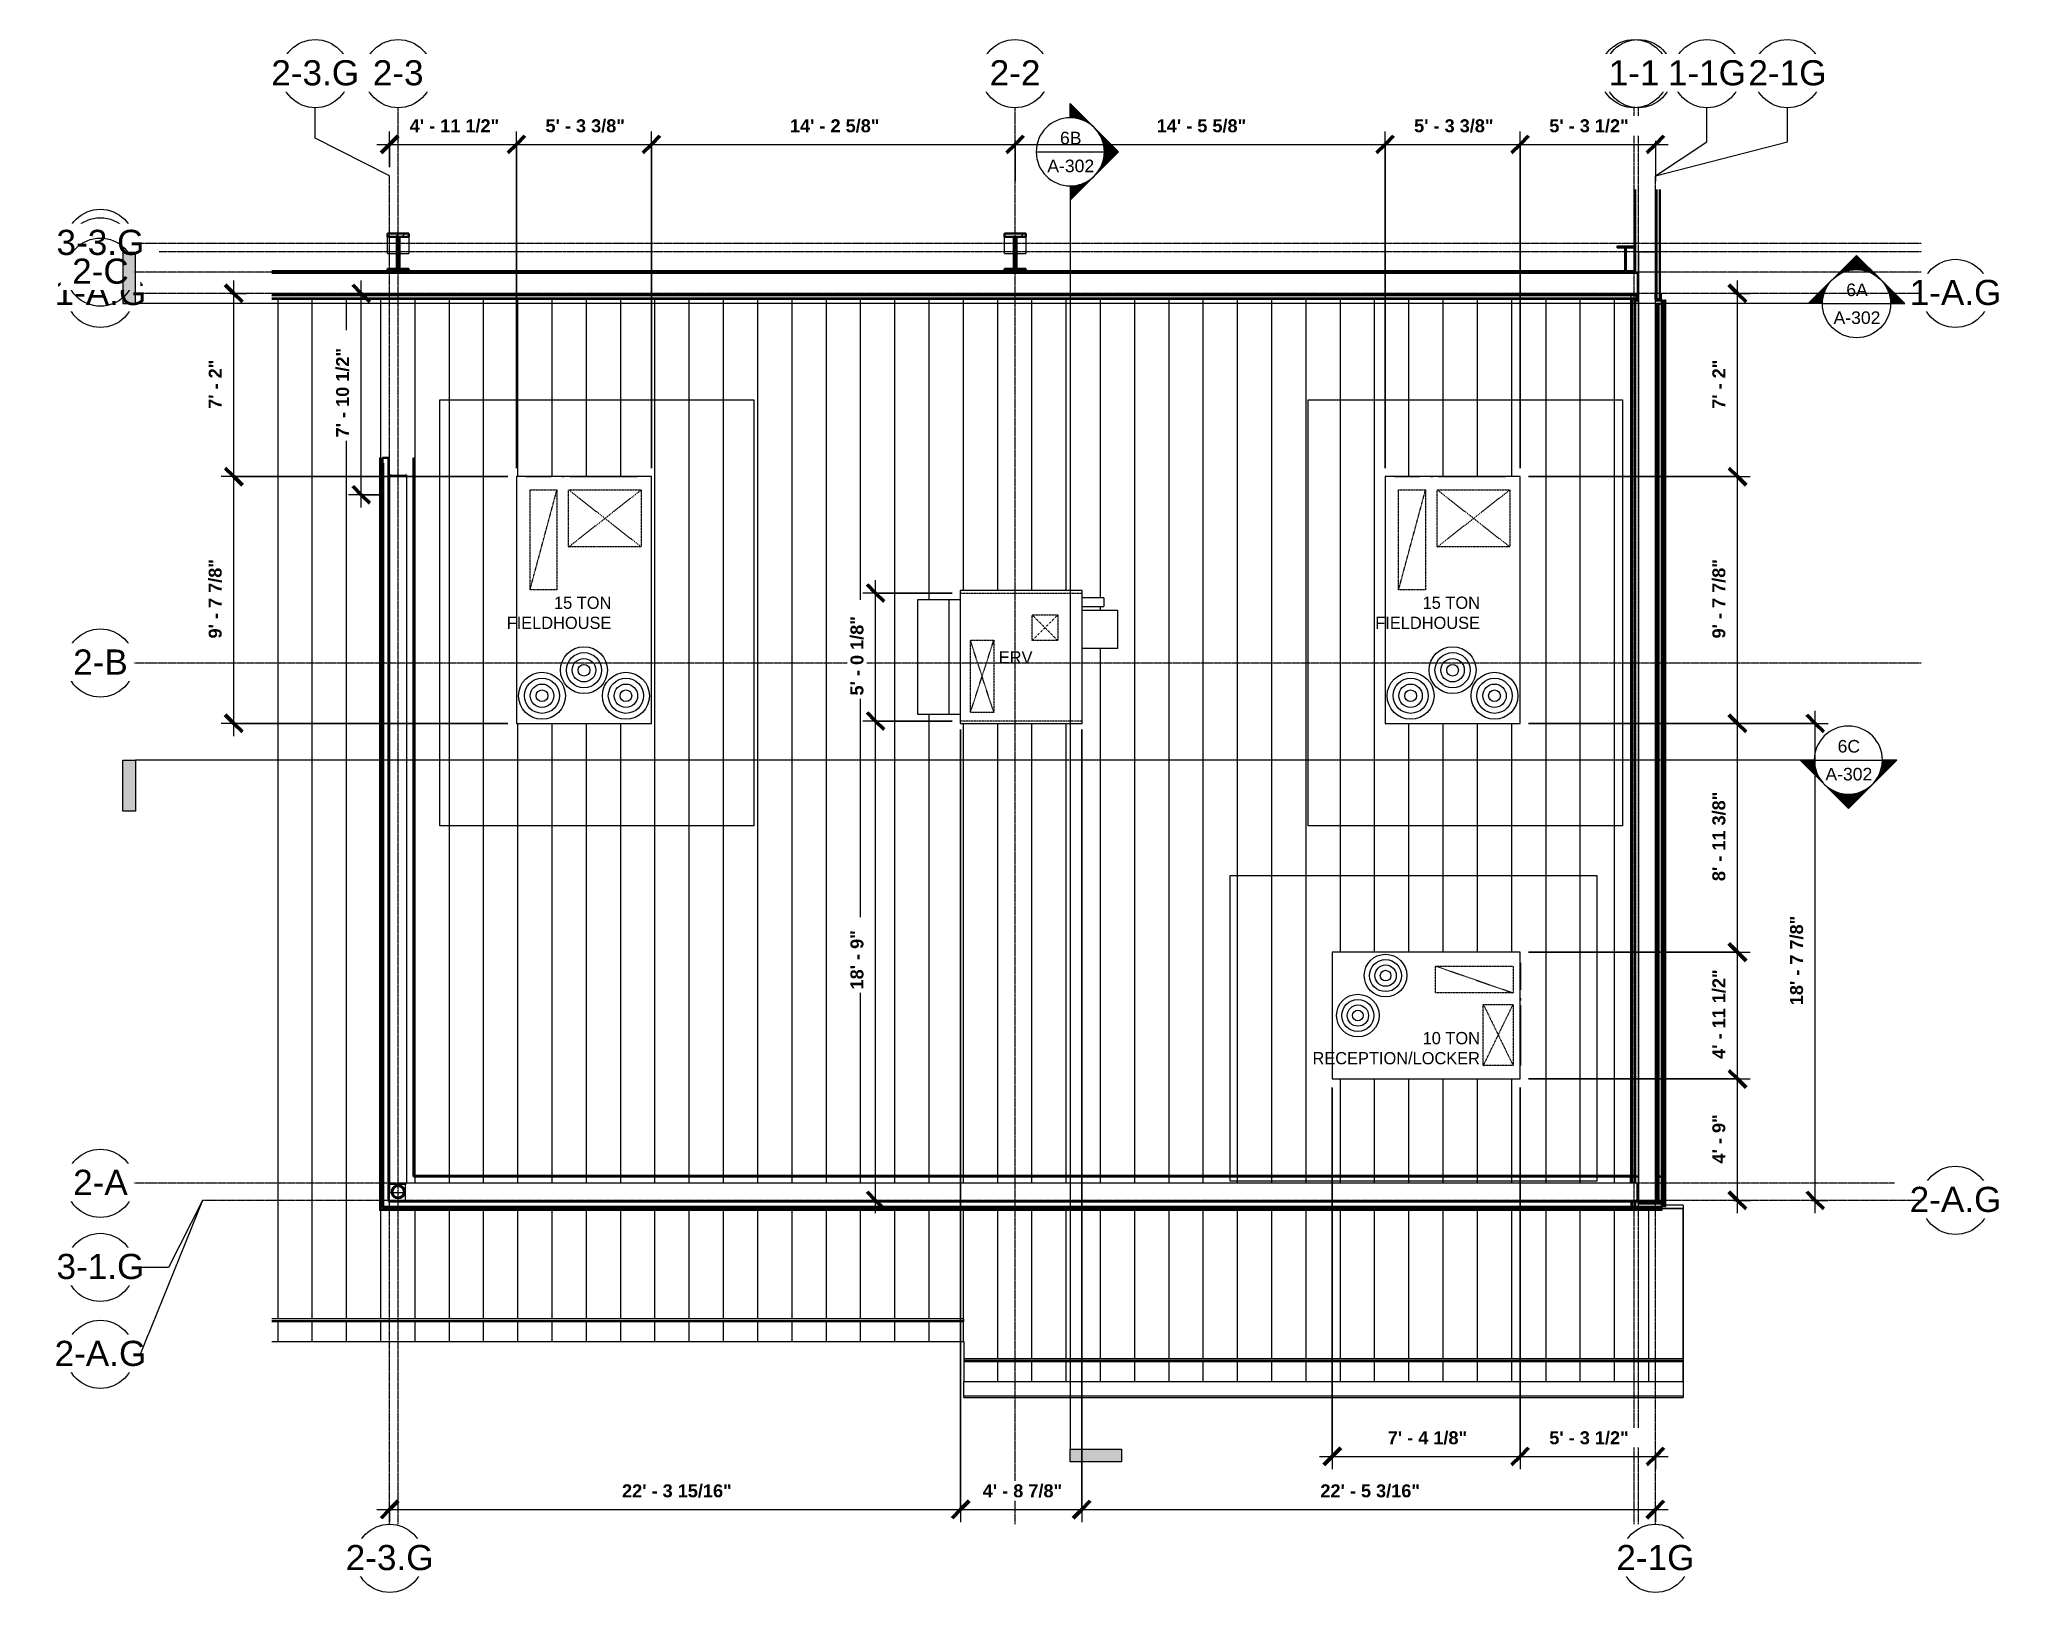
# Model space of a CAD drawing. Header units: inches. Extents: x 21290 to 29416, y -23522 to -20467.
# Drawn here: x 26975 to 27903, y -22979 to -22250 of the extents above; entities that cross this region are included whole.
import ezdxf

# ---------------------------------------------------------------- set-up
doc = ezdxf.new("R2010")
doc.units = ezdxf.units.IN
doc.header["$MEASUREMENT"] = 0
for name, pattern in [('Dash', [0.25, 0.125, -0.125]), ('Grid Line 1_2_', [0.875, 0.5, -0.125, 0.125, -0.125]), ('Hidden', [0.28125, 0.1875, -0.09375]), ('Hidden 1_8_', [0.1875, 0.125, -0.0625])]:
    doc.linetypes.add(name, pattern=pattern)
for name, color, linetype, lineweight in [('A-ANNO-DIMS', 211, 'Continuous', 9), ('A-ANNO-DIMS-64', 211, 'Continuous', 9), ('A-GLAZ-CWMG', 51, 'Continuous', 30), ('A-ROOF', 132, 'Continuous', 13), ('A-ROOF-OTLN', 132, 'Continuous', 9), ('A-ROOF-PATT', 132, 'Continuous', 30), ('A-WALL', 113, 'Continuous', 13), ('A-WALL-PATT', 111, 'Continuous', 60), ('G-ANNO-SYMB', 111, 'Continuous', 9), ('M-EQPM', 50, 'Continuous', 13), ('M-EQPM-HDLN', 50, 'Dash', 9), ('M-EQPM-IDEN', 50, 'Continuous', 9), ('S-BEAM', 12, 'Continuous', 13), ('S-COLS', 52, 'Continuous', 13), ('S-GRID', 1, 'Continuous', 9), ('S-GRID-IDEN', 1, 'Continuous', 9)]:
    doc.layers.add(name, color=color, linetype=linetype, lineweight=lineweight)
doc.styles.add('Arial_2', font='arial.ttf', dxfattribs={"height": 11.802395})
doc.styles.add('Arial_3', font='arial.ttf', dxfattribs={"height": 5.901198})
doc.styles.add('Arial_B', font='arialbd.ttf', dxfattribs={"height": 6.088537})
doc.styles.add('Century Gothic_1', font='GOTHIC.TTF', dxfattribs={"height": 5.748447})
doc.dimstyles.new('OD_Dimension_-_1_16__Tol_', dxfattribs={"dimscale": 12, "dimtxt": 6, "dimasz": 0.666667, "dimexe": 0.5, "dimexo": 0.333333, "dimgap": 0.333333, "dimtad": 1, "dimdec": 4, "dimrnd": 0.0625, "dimzin": 1, "dimdsep": 46, "dimlunit": 4, "dimtxsty": 'Arial_B', "dimblk1": 'OBLIQUE', "dimblk2": 'OBLIQUE', "dimsah": 1, "dimcen": 0.09, "dimdle": 0.5, "dimazin": 0, "dimtfac": 1, "dimtdec": 4, "dimtix": 1, "dimtmove": 0, "dimatfit": 3, "dimfxl": 1, "dimtvp": 1, "dimtfill": 1, "dimfrac": 2, "dimtolj": 1, "dimtzin": 0, "dimlwd": 13, "dimlwe": 13, "dimarcsym": 2})
doc.dimstyles.new('OD_Dimension_-_1_16__Tol__1', dxfattribs={"dimscale": 12, "dimtxt": 6, "dimasz": 0.666667, "dimexe": 0.5, "dimexo": 0.333333, "dimgap": 0.333333, "dimtad": 1, "dimdec": 4, "dimrnd": 0.0625, "dimzin": 1, "dimdsep": 46, "dimlunit": 4, "dimtxsty": 'Arial_B', "dimblk1": 'OBLIQUE', "dimblk2": 'OBLIQUE', "dimsah": 1, "dimcen": 0.09, "dimdle": 0.5, "dimazin": 0, "dimtfac": 1, "dimtdec": 4, "dimtix": 1, "dimtmove": 0, "dimatfit": 3, "dimfxl": 1, "dimtvp": 1, "dimtfill": 1, "dimfrac": 2, "dimtolj": 1, "dimtzin": 0, "dimlwd": 13, "dimlwe": 13, "dimarcsym": 2})
doc.dimstyles.new('OD_Dimension_-_1_16__Tol__2', dxfattribs={"dimscale": 12, "dimtxt": 6, "dimasz": 0.666667, "dimexe": 0.5, "dimexo": 0.333333, "dimgap": 0.333333, "dimtad": 1, "dimdec": 4, "dimrnd": 0.0625, "dimzin": 1, "dimdsep": 46, "dimlunit": 4, "dimtxsty": 'Arial_B', "dimblk1": 'OBLIQUE', "dimblk2": 'OBLIQUE', "dimsah": 1, "dimcen": 0.09, "dimdle": 0.5, "dimazin": 0, "dimtfac": 1, "dimtdec": 4, "dimtix": 1, "dimtmove": 0, "dimatfit": 3, "dimfxl": 1, "dimtvp": 1, "dimtfill": 1, "dimfrac": 2, "dimtolj": 1, "dimtzin": 0, "dimlwd": 13, "dimlwe": 13, "dimarcsym": 2})
pattern_1 = [(45, (1452.029, 0), (-6.3356768, 6.3356768), []), (45, (1452.029, 9.6), (-6.3356768, 6.3356768), [])]
pattern_2 = [(225, (27143.42, -22360.053), (6.3356768, -6.3356768), []), (225, (27143.42, -22369.653), (6.3356768, -6.3356768), [])]
pattern_3 = [(225, (27432.92, -22360.053), (6.3356768, -6.3356768), []), (225, (27432.92, -22369.653), (6.3356768, -6.3356768), [])]

msp = doc.modelspace()

# ---------------------------------------------------------------- texts
at = {"layer": 'G-ANNO-SYMB', "char_height": 5.901198, "attachment_point": 2, "line_spacing_factor": 0.938532, "style": 'Arial_3'}
for s, insert, width in [('6B', (27459.05129, -22293.66055), 12.024), ('A-302', (27459.05129, -22306.75138), 26.208), ('6A', (27828.02477, -22364.91089), 12.024), ('A-302', (27828.02477, -22378.00171), 26.208), ('6C', (27824.19375, -22579.18421), 12.528), ('A-302', (27824.19375, -22592.27503), 26.208)]:
    msp.add_mtext(s, dxfattribs=dict(at, insert=insert, width=width))
at = {"layer": 'M-EQPM-IDEN', "char_height": 5.748447, "attachment_point": 3, "line_spacing_factor": 0.984117, "style": 'Century Gothic_1'}
for s, insert, width in [('15 TON\\PFIELDHOUSE', (27651.09205, -22511.89006), 53.784), ('ERV', (27441.09205, -22537.51608), 17.28)]:
    msp.add_mtext(s, dxfattribs=dict(at, insert=insert, width=width))

# ---------------------------------------------------------------- blocks, each defined once
blk = doc.blocks.new('Carrier_48TC_Standard_Efficiency_Gas_Heat_Electric_Cooling_Packaged_Rooftop_Unit_3_to_15_nominal_tons - 15 ton 48TC__16-873539-Roof Low - Callout 6')
at = {"layer": 'M-EQPM', "color": 63, "linetype": 'Hidden', "lineweight": 18}
for p, q in [((-105.94, -79.69), (-105.94, 67.69)), ((-105.94, 67.69), (93.94, 67.69)), ((93.94, 67.69), (93.94, -79.69)), ((93.94, -79.69), (-105.94, -79.69))]:
    blk.add_line(p, q, dxfattribs=at)
at = {"layer": 'M-EQPM', "color": 63, "lineweight": 18}
for p, q in [((57.94, 31.69), (-57.94, 31.69)), ((-57.94, 31.69), (-57.94, -31.69)), ((57.94, -31.69), (57.94, 31.69)), ((58.06, 27.31), (57.94, 27.31)), ((58.06, 27.31), (58.06, 15.44)), ((57.94, 15.44), (58.06, 15.44)), ((58.06, 10.34), (57.94, 10.34)), ((57.94, 9.29), (58.06, 9.29)), ((58.06, 10.32), (58.06, 10.34)), ((58.06, 10.34), (58.06, 9.29)), ((58.06, 9.29), (58.06, 9.31)), ((58.06, 6.69), (57.94, 6.69)), ((58.06, 6.69), (58.06, -25.06)), ((57.94, -25.06), (58.06, -25.06)), ((-57.94, -31.69), (57.94, -31.69))]:
    blk.add_line(p, q, dxfattribs=at)
for centre, radius in [((-44.94, 19.69), 11), ((-44.94, 19.69), 8.25), ((-44.94, 19.69), 5.5), ((-44.94, 19.69), 2.75), ((-32.94, 0), 11), ((-32.94, 0), 8.25), ((-32.94, 0), 5.5), ((-32.94, 0), 2.75), ((-44.94, -19.69), 11), ((-44.94, -19.69), 8.25), ((-44.94, -19.69), 5.5), ((-44.94, -19.69), 2.75)]:
    blk.add_circle(centre, radius, dxfattribs=at)
at = {"layer": 'M-EQPM-HDLN', "color": 63, "lineweight": 18}
for p, q in [((4.81, 25.31), (51.69, 12.69)), ((4.81, 12.69), (4.81, 25.31)), ((4.81, 25.31), (51.69, 25.31)), ((51.69, 25.31), (51.69, 12.69)), ((51.69, 12.69), (4.81, 12.69)), ((24.94, -26.81), (51.69, 7.19)), ((24.94, 7.19), (51.69, -26.81)), ((24.94, -26.81), (24.94, 7.19)), ((24.94, 7.19), (51.69, 7.19)), ((51.69, 7.19), (51.69, -26.81)), ((51.69, -26.81), (24.94, -26.81))]:
    blk.add_line(p, q, dxfattribs=at)
blk = doc.blocks.new('Rectangular Mullion - Profile_Polycarbonate_Lower-1767983-Roof Low - Callout 6')
at = {"layer": 'A-GLAZ-CWMG', "color": 63, "lineweight": 18}
for p, q in [((25632.06, -22369.8), (26269.89, -22369.8)), ((25632.06, -22372.3), (26269.89, -22372.3))]:
    blk.add_line(p, q, dxfattribs=at)
at = {"layer": 'A-GLAZ-CWMG', "color": 10, "lineweight": 18}
for p, q in [((25632.06, -22370.3), (26269.89, -22370.3)), ((25632.06, -22371.88), (26269.89, -22371.88)), ((26269.89, -22370.3), (26269.89, -22371.88))]:
    blk.add_line(p, q, dxfattribs=at)
blk = doc.blocks.new('Carrier_48TC_Standard_Efficiency_Gas_Heat_Electric_Cooling_Packaged_Rooftop_Unit_3_to_15_nominal_tons - 10 ton 48TC__12-1646492-Roof Low - Callout 6')
at = {"layer": 'M-EQPM', "color": 63, "linetype": 'Hidden', "lineweight": 18}
for p, q in [((-92.06, -75.06), (-92.06, 65.75)), ((-92.06, 65.75), (80.06, 65.75)), ((80.06, 65.75), (80.06, -75.06)), ((-92.06, -77.75), (-92.06, -75.63)), ((80.06, -77.75), (-92.06, -77.75)), ((80.06, -75.62), (80.06, -77.75))]:
    blk.add_line(p, q, dxfattribs=at)
at = {"layer": 'M-EQPM', "color": 63, "lineweight": 18}
for p, q in [((44.06, 29.75), (-44.06, 29.75)), ((-44.06, 29.75), (-44.06, -29.75)), ((44.06, -29.75), (44.06, 29.75)), ((44.19, 24.75), (44.06, 24.75)), ((44.19, 24.75), (44.19, 12.12)), ((44.06, 12.12), (44.19, 12.12)), ((44.19, 8.15), (44.06, 8.15)), ((44.06, 7.1), (44.19, 7.1)), ((44.19, 4.87), (44.06, 4.87)), ((44.19, 8.13), (44.19, 8.15)), ((44.19, 8.15), (44.19, 7.1)), ((44.19, 7.1), (44.19, 7.12)), ((44.19, 4.87), (44.19, -23.5)), ((44.06, -23.5), (44.19, -23.5)), ((-44.06, -29.75), (44.06, -29.75))]:
    blk.add_line(p, q, dxfattribs=at)
for centre, radius in [((-19.06, 18.75), 10), ((-19.06, 18.75), 7.5), ((-19.06, 18.75), 5), ((-19.06, 18.75), 2.5), ((-32.06, 0), 10), ((-32.06, 0), 7.5), ((-32.06, 0), 5), ((-32.06, 0), 2.5)]:
    blk.add_circle(centre, radius, dxfattribs=at)
at = {"layer": 'M-EQPM-HDLN', "color": 63, "lineweight": 18}
for p, q in [((4.44, 23.25), (40.81, 10.62)), ((4.44, 10.62), (4.44, 23.25)), ((4.44, 23.25), (40.81, 23.25)), ((40.81, 23.25), (40.81, 10.62)), ((40.81, 10.62), (4.44, 10.62)), ((26.81, -23.5), (40.81, 5.25)), ((26.81, 5.25), (40.81, -23.5)), ((26.81, -23.5), (26.81, 5.25)), ((26.81, 5.25), (40.81, 5.25)), ((40.81, 5.25), (40.81, -23.5)), ((40.81, -23.5), (26.81, -23.5))]:
    blk.add_line(p, q, dxfattribs=at)
blk = doc.blocks.new('he3xrtf - 115 V Single Phase-880047-Roof Low - Callout 6')
at = {"layer": 'M-EQPM', "color": 63, "lineweight": 18}
for p, q in [((28.63, 31.19), (-28.62, 31.19)), ((-28.62, 31.19), (-28.62, -31.19)), ((28.63, -31.19), (28.63, 31.19)), ((28.63, 27), (33.75, 27)), ((28.63, -27), (28.63, 27)), ((33.75, 27), (48.5, 27)), ((33.75, 27), (33.75, -27)), ((48.5, 27), (48.5, -27)), ((-45.37, -4), (-28.62, -4)), ((-45.37, -4), (-45.37, -22)), ((-28.62, -4), (-28.62, -22)), ((-28.62, -22), (-45.37, -22)), ((-38.75, -27.81), (-38.75, -23.81)), ((-28.62, -23.81), (-38.75, -23.81)), ((-38.75, -27.81), (-28.62, -27.81)), ((33.75, -27), (28.63, -27)), ((48.5, -27), (33.75, -27)), ((-28.62, -31.19), (28.63, -31.19))]:
    blk.add_line(p, q, dxfattribs=at)
at = {"layer": 'M-EQPM-HDLN', "color": 63, "lineweight": 18}
for p, q in [((-28.44, -30.06), (-28.44, 30.06)), ((-28.44, 30.06), (28.44, 30.06)), ((28.44, 30.06), (28.44, -30.06)), ((23.84, 26.09), (12.84, -7.91)), ((12.84, 26.09), (23.84, -7.91)), ((12.84, -7.91), (12.84, 26.09)), ((12.84, 26.09), (23.84, 26.09)), ((23.84, 26.09), (23.84, -7.91)), ((-17.16, -7.78), (-5.16, -19.78)), ((-5.16, -7.78), (-17.16, -19.78)), ((-17.16, -19.78), (-17.16, -7.78)), ((-17.16, -7.78), (-5.16, -7.78)), ((-5.16, -7.78), (-5.16, -19.78)), ((23.84, -7.91), (12.84, -7.91)), ((-5.16, -19.78), (-17.16, -19.78)), ((28.44, -30.06), (-28.44, -30.06))]:
    blk.add_line(p, q, dxfattribs=at)
blk = doc.blocks.new('Rectangular Mullion - Profile_Polycarbonate_Upper and left-1987911-Roof Low - Callout 6')
at = {"layer": 'A-GLAZ-CWMG', "color": 7}
for p, q in [((-2.75, 0.79), (-2.75, 1.29)), ((-2.5, 0.79), (-2.75, 0.79)), ((-0.06, 1.22), (-2.69, 1.22)), ((-2.69, 1.22), (-2.69, 0.85)), ((-2.69, 0.85), (-2.5, 0.85)), ((-2.5, 0.85), (-2.5, 0.79)), ((-0.06, -1.15), (-0.06, 1.22)), ((0, 1.29), (0, -1.21)), ((-2.75, -1.21), (-2.75, -0.79)), ((-2.75, -0.79), (-2.5, -0.79)), ((0, -1.21), (-2.75, -1.21)), ((-2.5, -0.85), (-2.69, -0.85)), ((-2.69, -0.85), (-2.69, -1.15)), ((-2.69, -1.15), (-0.06, -1.15)), ((-2.5, -0.79), (-2.5, -0.85))]:
    blk.add_line(p, q, dxfattribs=at)
blk = doc.blocks.new('Girt_C - 8_D-1755906-Roof Low - Callout 6')
at = {"layer": 'S-BEAM', "color": 63, "lineweight": 18}
for p, q in [((26272.64, -22787.3), (25694.89, -22787.3)), ((25694.89, -22795.12), (25694.89, -22787.49)), ((26272.64, -22787.3), (26272.64, -22787.49)), ((26272.64, -22787.49), (26272.64, -22795.12)), ((25694.89, -22795.3), (25694.89, -22795.12)), ((25694.89, -22795.3), (26272.64, -22795.3)), ((26272.64, -22795.12), (26272.64, -22795.3))]:
    blk.add_line(p, q, dxfattribs=at)
blk = doc.blocks.new('Girt_C - 8_D-1757616-Roof Low - Callout 6')
at = {"layer": 'S-BEAM', "color": 63, "lineweight": 18}
for p, q in [((25687.39, -22455.33), (25687.39, -22787.8)), ((25687.39, -22455.33), (25687.58, -22455.33)), ((25687.58, -22455.33), (25695.2, -22455.33)), ((25695.2, -22455.33), (25695.39, -22455.33)), ((25695.39, -22787.36), (25695.39, -22455.33)), ((25687.58, -22787.8), (25687.39, -22787.8)), ((25695.2, -22787.8), (25687.58, -22787.8))]:
    blk.add_line(p, q, dxfattribs=at)
blk = doc.blocks.new('columns and girder2 - one-1334686-Roof Low - Callout 6')
at = {"layer": 'S-BEAM', "lineweight": 9}
h = blk.add_hatch(dxfattribs=at)
h.set_pattern_fill('FP_9', color=253, style=0, pattern_type=2)
h.set_pattern_definition(pattern_2)
h.paths.add_polyline_path([(5, -1.25), (-5, -1.25), (-5, -2), (5, -2)], flags=0)
h.paths.add_polyline_path([(-5, -17.03), (-5, -18.55), (5, -18.55), (5, -17.03)], flags=0)
h = blk.add_hatch(dxfattribs=at)
h.set_pattern_fill('FP_9', color=253, style=0, pattern_type=2)
h.set_pattern_definition(pattern_2)
h.paths.add_polyline_path([(-0.63, -2), (-0.63, -17.03), (0.62, -17.03), (0.62, -2)], flags=0)
at = {"layer": 'S-BEAM', "color": 7, "lineweight": 30}
for p, q in [((-5, -1.25), (-5, -2)), ((-5, -2), (5, -2)), ((0.62, -2), (-0.63, -2)), ((-0.63, -2), (-0.63, -17.03)), ((0.62, -17.03), (0.62, -2)), ((5, -2), (5, -1.25)), ((5, -17.03), (-5, -17.03)), ((-5, -17.03), (-5, -18.55)), ((-5, -18.55), (5, -18.55)), ((-0.63, -17.03), (0.62, -17.03)), ((5, -18.55), (5, -17.03))]:
    blk.add_line(p, q, dxfattribs=at)
at = {"layer": 'S-BEAM', "color": 63, "lineweight": 18}
for p, q in [((-5, -17.03), (-5, -9.2)), ((-0.63, -9.2), (-5, -9.2)), ((5, -9.2), (0.62, -9.2)), ((5, -9.2), (5, -17.03))]:
    blk.add_line(p, q, dxfattribs=at)
blk = doc.blocks.new('columns and girder2 - one-V3-Roof Low - Callout 6')
at = {"layer": 'S-BEAM', "lineweight": 9}
h = blk.add_hatch(dxfattribs=at)
h.set_pattern_fill('FP_10', color=253, style=0, pattern_type=2)
h.set_pattern_definition(pattern_3)
h.paths.add_polyline_path([(5, -1.25), (-5, -1.25), (-5, -2), (5, -2)], flags=0)
h.paths.add_polyline_path([(-5, -17.03), (-5, -18.55), (5, -18.55), (5, -17.03)], flags=0)
h = blk.add_hatch(dxfattribs=at)
h.set_pattern_fill('FP_10', color=253, style=0, pattern_type=2)
h.set_pattern_definition(pattern_3)
h.paths.add_polyline_path([(-0.63, -2), (-0.63, -17.03), (0.62, -17.03), (0.62, -2)], flags=0)
at = {"layer": 'S-BEAM', "color": 7, "lineweight": 30}
for p, q in [((-5, -1.25), (-5, -2)), ((-5, -2), (5, -2)), ((0.62, -2), (-0.63, -2)), ((-0.63, -2), (-0.63, -17.03)), ((0.62, -17.03), (0.62, -2)), ((5, -2), (5, -1.25)), ((5, -17.03), (-5, -17.03)), ((-5, -17.03), (-5, -18.55)), ((-5, -18.55), (5, -18.55)), ((-0.63, -17.03), (0.62, -17.03)), ((5, -18.55), (5, -17.03))]:
    blk.add_line(p, q, dxfattribs=at)
at = {"layer": 'S-BEAM', "color": 63, "lineweight": 18}
for p, q in [((-5, -17.03), (-5, -9.2)), ((-0.63, -9.2), (-5, -9.2)), ((5, -9.2), (0.62, -9.2)), ((5, -9.2), (5, -17.03))]:
    blk.add_line(p, q, dxfattribs=at)
blk = doc.blocks.new('L-Angle - L2X2X3_16-1732175-Roof Low - Callout 6')
at = {"layer": 'S-BEAM', "color": 63, "linetype": 'Hidden 1_8_', "lineweight": 18}
blk.add_line((1095.67, 0.37), (1736.5, 0.37), dxfattribs=at)
at = {"layer": 'S-BEAM', "color": 63, "lineweight": 18}
for p in [(1736.5, 0.56), (1736.25, -1.44)]:
    blk.add_line(p, (1736.5, -1.44), dxfattribs=at)
at = {"layer": 'S-BEAM', "color": 10, "lineweight": 18}
blk.add_line((1733.5, -1.44), (1736.19, -1.44), dxfattribs=at)
blk = doc.blocks.new('Girt_C - 8_D-1757324-Roof Low - Callout 6')
at = {"layer": 'S-BEAM', "color": 63, "lineweight": 18}
for p, q in [((26273.39, -22350.05), (26273.39, -22795.3)), ((26273.58, -22350.05), (26281.2, -22350.05)), ((26281.3, -22350.05), (26281.34, -22350.05)), ((26281.39, -22795.3), (26281.39, -22350.05)), ((26273.58, -22795.3), (26273.39, -22795.3)), ((26281.2, -22795.3), (26273.58, -22795.3)), ((26281.39, -22795.3), (26281.2, -22795.3))]:
    blk.add_line(p, q, dxfattribs=at)
blk = doc.blocks.new('Girt_C - 8_D-1762565-Roof Low - Callout 6')
at = {"layer": 'S-BEAM', "color": 63, "lineweight": 18}
for p, q in [((25687.97, -22454.93), (25687.39, -22454.95)), ((25687.39, -22454.95), (25687.39, -22455.09)), ((25687.39, -22455.09), (25687.39, -22455.33)), ((25687.5, -22454.95), (25688.04, -22454.94)), ((25687.5, -22455.09), (25687.5, -22454.95)), ((25695.2, -22455.09), (25687.58, -22455.09)), ((25687.58, -22455.1), (25695.2, -22455.1)), ((25688.04, -22454.94), (25687.97, -22454.93)), ((25688.04, -22454.94), (25688.04, -22455.1)), ((25694.82, -22454.93), (25694.75, -22454.94)), ((25694.75, -22454.94), (25695.28, -22454.95)), ((25694.75, -22454.94), (25694.75, -22455.1)), ((25695.39, -22454.95), (25694.82, -22454.93)), ((25695.28, -22454.95), (25695.28, -22455.09)), ((25695.39, -22455.09), (25695.39, -22454.95)), ((25695.39, -22455.33), (25695.39, -22455.09)), ((25687.39, -22787.8), (25687.39, -22791.83)), ((25688.5, -22791.84), (25687.58, -22791.84)), ((25694.05, -22791.84), (25688.73, -22791.84)), ((25694.89, -22791.84), (25694.28, -22791.84))]:
    blk.add_line(p, q, dxfattribs=at)
for centre, major_axis, start_param, end_param in [((25687.58, -22455.09), (0.188, 0), 3.141593, 4.712389), ((25687.58, -22455.09), (0.0782, 0), 3.194692, 4.712389), ((25695.2, -22455.09), (-0.0782, 0), 1.570796, 3.104544), ((25695.2, -22455.09), (0.188, 0), 4.712389, 6.283185), ((25687.58, -22791.83), (0.188, 0), 3.141593, 4.712389)]:
    blk.add_ellipse(centre, major_axis=major_axis, ratio=0.041607, start_param=start_param, end_param=end_param, dxfattribs=at)
blk = doc.blocks.new('Girt_Z - 10_D-1732176-Roof Low - Callout 6')
at = {"layer": 'S-BEAM', "color": 63, "lineweight": 18}
for p, q in [((26271.39, -22359.55), (25632.06, -22359.55)), ((26272.89, -22360.13), (25632.06, -22360.13)), ((26272.89, -22360.2), (25632.06, -22360.2)), ((26272.89, -22359.55), (26272.04, -22359.55)), ((26272.89, -22359.55), (26272.89, -22360.13)), ((26272.89, -22360.13), (26272.89, -22360.2)), ((26272.89, -22360.2), (26272.89, -22369.37)), ((25632.06, -22369.55), (26272.89, -22369.55)), ((26272.89, -22369.37), (26272.89, -22369.55))]:
    blk.add_line(p, q, dxfattribs=at)
blk = doc.blocks.new('Girt_Z - 10_D-1223971-Roof Low - Callout 6')
at = {"layer": 'S-BEAM', "color": 63, "lineweight": 18}
for p, q in [((26271.39, -22320.79), (26271.39, -22359.55)), ((26271.96, -22320.79), (26271.96, -22359.55)), ((26272.04, -22320.79), (26272.04, -22359.55)), ((26281.39, -22359.55), (26281.39, -22320.79)), ((26271.96, -22359.55), (26271.39, -22359.55)), ((26272.04, -22359.55), (26271.96, -22359.55)), ((26281.2, -22359.55), (26272.89, -22359.55)), ((26281.3, -22359.55), (26281.2, -22359.55)), ((26281.39, -22359.55), (26281.34, -22359.55))]:
    blk.add_line(p, q, dxfattribs=at)
blk = doc.blocks.new('Rectangular Mullion - Profile_Polycarbonate_right-1766041-Roof Low - Callout 6')
at = {"layer": 'A-GLAZ-CWMG', "color": 7}
for p, q in [((0, 1.29), (-2.75, 1.29)), ((-2.75, 1.29), (-2.75, 0.79)), ((-2.75, 0.79), (-2.5, 0.79)), ((-2.69, 0.85), (-2.69, 1.22)), ((-2.69, 1.22), (-0.06, 1.22)), ((-2.5, 0.85), (-2.69, 0.85)), ((-2.5, 0.79), (-2.5, 0.85)), ((-0.06, 1.22), (-0.06, -1.15)), ((0, -1.21), (0, 1.29)), ((-2.5, -0.79), (-2.75, -0.79)), ((-2.75, -0.79), (-2.75, -1.21)), ((-2.75, -1.21), (0, -1.21)), ((-2.69, -1.15), (-2.69, -0.85)), ((-2.69, -0.85), (-2.5, -0.85)), ((-0.06, -1.15), (-2.69, -1.15)), ((-2.5, -0.85), (-2.5, -0.79))]:
    blk.add_line(p, q, dxfattribs=at)
blk = doc.blocks.new('HSS-Hollow Structural Section - HSS1-1_2X1-1_2X1_8 - Obsolete-1395972-Roof Low - Callout 6')
at = {"layer": 'S-BEAM', "color": 63, "lineweight": 18}
for p, q in [((26272.64, -22799.17), (26294.39, -22799.17)), ((26285.64, -22797.63), (26284.7, -22797.63)), ((26294.39, -22797.63), (26286.2, -22797.63)), ((26294.39, -22797.63), (26294.39, -22797.67)), ((26294.39, -22797.67), (26294.39, -22797.91)), ((26294.39, -22797.91), (26294.39, -22798.95)), ((26294.39, -22798.95), (26294.39, -22799.17))]:
    blk.add_line(p, q, dxfattribs=at)
blk = doc.blocks.new('Roofs 3 - Roofs 1-1983438-Roof Low - Callout 6')
at = {"layer": 'A-ROOF', "color": 63, "lineweight": 18}
for p, q in [((24466.64, -22850.91), (24142.06, -22850.91)), ((24142.06, -22851.62), (24466.64, -22851.62)), ((24466.64, -22852.32), (24142.06, -22852.32)), ((24466.64, -22850.91), (24466.64, -22851.62)), ((24466.64, -22851.62), (24466.64, -22852.32))]:
    blk.add_line(p, q, dxfattribs=at)
blk = doc.blocks.new('Roofs 4 - Roofs 1-1983494-Roof Low - Callout 6')
at = {"layer": 'A-ROOF', "color": 63, "lineweight": 18}
for p, q in [((22778.14, -22851.62), (22778.14, -22850.91)), ((23115.52, -22850.91), (22778.14, -22850.91)), ((22778.14, -22852.32), (22778.14, -22851.62)), ((22778.14, -22851.62), (23115.52, -22851.62)), ((23115.52, -22852.32), (22778.14, -22852.32)), ((23115.52, -22850.91), (23115.52, -22851.62)), ((23115.52, -22851.62), (23115.52, -22852.32))]:
    blk.add_line(p, q, dxfattribs=at)
blk = doc.blocks.new('Grid - Grid Head - Circle-14747-Roof Low - Callout 6')
at = {"layer": 'S-GRID-IDEN'}
blk.add_circle((0, 0), 0.25, dxfattribs=at)
blk = doc.blocks.new('Section - 3_32_ x 3_8_-18514-Roof Low - Callout 6')
at = {"layer": 'G-ANNO-SYMB'}
blk.add_hatch(color=256, dxfattribs=at).paths.add_polyline_path([(0, 0.375), (0, 0), (-0.09375, 0), (-0.09375, 0.375)], flags=0)
for p, q in [((0, 0.375), (-0.09375, 0.375)), ((-0.09375, 0.375), (-0.09375, 0)), ((0, 0), (0, 0.375)), ((-0.09375, 0), (0, 0))]:
    blk.add_line(p, q, dxfattribs=at)
blk = doc.blocks.new('Section - Section Head - Filled-1526-Roof Low - Callout 6')
at = {"layer": 'G-ANNO-SYMB'}
h = blk.add_hatch(color=256, dxfattribs=at)
edge = h.paths.add_edge_path(flags=0)
edge.add_line((-0.427, 0.177), (-0.25, 0.354))
edge.add_line((-0.25, 0.354), (-0.25, 0.25))
edge.add_arc((-0.25, 0), 0.25, 90, 135)
h = blk.add_hatch(color=256, dxfattribs=at)
edge = h.paths.add_edge_path(flags=0)
edge.add_arc((-0.25, 0), 0.25, 45, 90)
edge.add_line((-0.25, 0.25), (-0.25, 0.354))
edge.add_line((-0.25, 0.354), (-0.073, 0.177))
h = blk.add_hatch(color=256, dxfattribs=at)
edge = h.paths.add_edge_path(flags=0)
edge.add_arc((-0.25, 0), 0.25, 137.9216, 180)
edge.add_line((-0.5, 0), (-0.604, 0))
edge.add_line((-0.604, 0), (-0.436, 0.168))
h = blk.add_hatch(color=256, dxfattribs=at)
edge = h.paths.add_edge_path(flags=0)
edge.add_line((-0.064, 0.168), (0.104, 0))
edge.add_line((0.104, 0), (0, 0))
edge.add_arc((-0.25, 0), 0.25, 0, 42.0784)
for p, q in [((-0.25, 0.354), (-0.604, 0)), ((-0.25, 0.354), (-0.427, 0.177)), ((-0.25, 0.354), (0.104, 0)), ((-0.25, 0.25), (-0.25, 0.354)), ((-0.073, 0.177), (-0.25, 0.354)), ((-0.25, 0.354), (-0.25, 0.25)), ((-0.436, 0.168), (-0.604, 0)), ((0.104, 0), (-0.064, 0.168)), ((-0.604, 0), (-0.5, 0)), ((0, 0), (0.104, 0)), ((-0.5, 0), (-0.604, 0)), ((0, 0), (0.104, 0))]:
    blk.add_line(p, q, dxfattribs=at)
for start, end in [(360, 180), (137.9216, 180), (90, 135), (45, 90), (0, 42.0784), (180, 360)]:
    blk.add_arc((-0.25, 0), 0.25, start, end, dxfattribs=at)
blk = doc.blocks.new('DIMBLOCK1-Roof Low - Callout 6')
at = {"layer": 'A-ANNO-DIMS-64', "lineweight": 13}
for p, q in [((27133.42, -22299.62), (27198.92, -22299.62)), ((27139.42, -22310.37), (27139.42, -22293.62)), ((27139.42, -22299.62), (27139.42, -22310.37)), ((27198.92, -22451.55), (27198.92, -22293.62)), ((27198.92, -22299.62), (27198.92, -22451.55))]:
    blk.add_line(p, q, dxfattribs=at)
at = {"layer": 'A-ANNO-DIMS-64', "lineweight": 50}
for p, q in [((27139.42, -22299.62), (27135.42, -22303.62)), ((27139.42, -22299.62), (27143.42, -22295.62)), ((27198.92, -22299.62), (27194.92, -22303.62)), ((27198.92, -22299.62), (27202.92, -22295.62))]:
    blk.add_line(p, q, dxfattribs=at)
at = {"layer": 'A-ANNO-DIMS-64', "color": 0, "lineweight": 13, "insert": (27148.84, -22287.82), "char_height": 6.0885, "width": 48.8, "attachment_point": 1, "line_spacing_factor": 0.938532, "style": 'Arial_B', "bg_fill": 3, "box_fill_scale": 1.25, "bg_fill_color": 0, "bg_fill_transparency": 0}
blk.add_mtext('4\' - 11 1/2"', dxfattribs=at)
blk = doc.blocks.new('_Oblique')
at = {"color": 0, "linetype": 'ByBlock', "lineweight": -2}
blk.add_line((-0.5, -0.5), (0.5, 0.5), dxfattribs=at)
blk = doc.blocks.new('DIMBLOCK2-Roof Low - Callout 6')
at = {"layer": 'A-ANNO-DIMS-64', "lineweight": 50}
for p, q in [((27198.92, -22299.62), (27194.92, -22303.62)), ((27198.92, -22299.62), (27202.92, -22295.62)), ((27262.29, -22299.62), (27258.29, -22303.62)), ((27262.29, -22299.62), (27266.29, -22295.62))]:
    blk.add_line(p, q, dxfattribs=at)
at = {"layer": 'A-ANNO-DIMS-64', "lineweight": 13}
for p, q in [((27198.92, -22451.55), (27198.92, -22293.62)), ((27198.92, -22299.62), (27262.29, -22299.62)), ((27198.92, -22299.62), (27198.92, -22451.55)), ((27262.29, -22451.55), (27262.29, -22293.62)), ((27262.29, -22299.62), (27262.29, -22451.55))]:
    blk.add_line(p, q, dxfattribs=at)
at = {"layer": 'A-ANNO-DIMS-64', "color": 0, "lineweight": 13, "insert": (27212.56, -22287.82), "char_height": 6.0885, "width": 43.3143, "attachment_point": 1, "line_spacing_factor": 0.938532, "style": 'Arial_B', "bg_fill": 3, "box_fill_scale": 1.25, "bg_fill_color": 0, "bg_fill_transparency": 0}
blk.add_mtext('5\' - 3 3/8"', dxfattribs=at)
blk = doc.blocks.new('DIMBLOCK3-Roof Low - Callout 6')
at = {"layer": 'A-ANNO-DIMS-64', "lineweight": 50}
for p, q in [((27262.29, -22299.62), (27258.29, -22303.62)), ((27262.29, -22299.62), (27266.29, -22295.62)), ((27432.92, -22299.62), (27428.92, -22303.62)), ((27432.92, -22299.62), (27436.92, -22295.62))]:
    blk.add_line(p, q, dxfattribs=at)
at = {"layer": 'A-ANNO-DIMS-64', "lineweight": 13}
for p, q in [((27262.29, -22451.55), (27262.29, -22293.62)), ((27262.29, -22299.62), (27432.92, -22299.62)), ((27262.29, -22299.62), (27262.29, -22451.55)), ((27432.92, -22297.97), (27432.92, -22305.62)), ((27432.92, -22299.62), (27432.92, -22316.82))]:
    blk.add_line(p, q, dxfattribs=at)
at = {"layer": 'A-ANNO-DIMS-64', "color": 0, "lineweight": 13, "insert": (27327.27, -22287.82), "char_height": 6.0885, "width": 48.8, "attachment_point": 1, "line_spacing_factor": 0.938532, "style": 'Arial_B', "bg_fill": 3, "box_fill_scale": 1.25, "bg_fill_color": 0, "bg_fill_transparency": 0}
blk.add_mtext('14\' - 2 5/8"', dxfattribs=at)
blk = doc.blocks.new('DIMBLOCK4-Roof Low - Callout 6')
at = {"layer": 'A-ANNO-DIMS-64', "lineweight": 50}
for p, q in [((27432.92, -22299.62), (27428.92, -22303.62)), ((27432.92, -22299.62), (27436.92, -22295.62)), ((27606.54, -22299.62), (27602.54, -22303.62)), ((27606.54, -22299.62), (27610.54, -22295.62))]:
    blk.add_line(p, q, dxfattribs=at)
at = {"layer": 'A-ANNO-DIMS-64', "lineweight": 13}
for p, q in [((27432.92, -22297.97), (27432.92, -22305.62)), ((27432.92, -22299.62), (27606.54, -22299.62)), ((27432.92, -22299.62), (27432.92, -22316.82)), ((27606.54, -22451.55), (27606.54, -22293.62)), ((27606.54, -22299.62), (27606.54, -22451.55))]:
    blk.add_line(p, q, dxfattribs=at)
at = {"layer": 'A-ANNO-DIMS-64', "color": 0, "lineweight": 13, "insert": (27499.4, -22287.82), "char_height": 6.0885, "width": 48.8, "attachment_point": 1, "line_spacing_factor": 0.938532, "style": 'Arial_B', "bg_fill": 3, "box_fill_scale": 1.25, "bg_fill_color": 0, "bg_fill_transparency": 0}
blk.add_mtext('14\' - 5 5/8"', dxfattribs=at)
blk = doc.blocks.new('DIMBLOCK5-Roof Low - Callout 6')
at = {"layer": 'A-ANNO-DIMS-64', "lineweight": 50}
for p, q in [((27606.54, -22299.62), (27602.54, -22303.62)), ((27606.54, -22299.62), (27610.54, -22295.62)), ((27669.92, -22299.62), (27665.92, -22303.62)), ((27669.92, -22299.62), (27673.92, -22295.62))]:
    blk.add_line(p, q, dxfattribs=at)
at = {"layer": 'A-ANNO-DIMS-64', "lineweight": 13}
for p, q in [((27606.54, -22451.55), (27606.54, -22293.62)), ((27606.54, -22299.62), (27669.92, -22299.62)), ((27606.54, -22299.62), (27606.54, -22451.55)), ((27669.92, -22451.55), (27669.92, -22293.62)), ((27669.92, -22299.62), (27669.92, -22451.55))]:
    blk.add_line(p, q, dxfattribs=at)
at = {"layer": 'A-ANNO-DIMS-64', "color": 0, "lineweight": 13, "insert": (27620.18, -22287.82), "char_height": 6.0885, "width": 43.3143, "attachment_point": 1, "line_spacing_factor": 0.938532, "style": 'Arial_B', "bg_fill": 3, "box_fill_scale": 1.25, "bg_fill_color": 0, "bg_fill_transparency": 0}
blk.add_mtext('5\' - 3 3/8"', dxfattribs=at)
blk = doc.blocks.new('DIMBLOCK6-Roof Low - Callout 6')
at = {"layer": 'A-ANNO-DIMS-64', "lineweight": 50}
for p, q in [((27669.92, -22299.62), (27665.92, -22303.62)), ((27669.92, -22299.62), (27673.92, -22295.62)), ((27733.42, -22299.62), (27729.42, -22303.62)), ((27733.42, -22299.62), (27737.42, -22295.62))]:
    blk.add_line(p, q, dxfattribs=at)
at = {"layer": 'A-ANNO-DIMS-64', "lineweight": 13}
for p, q in [((27669.92, -22451.55), (27669.92, -22293.62)), ((27669.92, -22299.62), (27739.42, -22299.62)), ((27669.92, -22299.62), (27669.92, -22451.55)), ((27733.42, -22297.97), (27733.42, -22305.62)), ((27733.42, -22299.62), (27733.42, -22316.82))]:
    blk.add_line(p, q, dxfattribs=at)
at = {"layer": 'A-ANNO-DIMS-64', "color": 0, "lineweight": 13, "insert": (27683.62, -22287.82), "char_height": 6.0885, "width": 43.3143, "attachment_point": 1, "line_spacing_factor": 0.938532, "style": 'Arial_B', "bg_fill": 3, "box_fill_scale": 1.25, "bg_fill_color": 0, "bg_fill_transparency": 0}
blk.add_mtext('5\' - 3 1/2"', dxfattribs=at)
blk = doc.blocks.new('DIMBLOCK7-Roof Low - Callout 6')
at = {"layer": 'A-ANNO-DIMS-64', "lineweight": 13}
for p, q in [((27673.92, -22738.3), (27777.94, -22738.3)), ((27771.94, -22738.3), (27673.92, -22738.3)), ((27771.94, -22801.3), (27771.94, -22738.3)), ((27770.29, -22795.3), (27777.94, -22795.3)), ((27771.94, -22795.3), (27770.29, -22795.3))]:
    blk.add_line(p, q, dxfattribs=at)
at = {"layer": 'A-ANNO-DIMS-64', "lineweight": 50}
for p, q in [((27771.94, -22738.3), (27767.94, -22734.3)), ((27771.94, -22738.3), (27775.94, -22742.3)), ((27771.94, -22795.3), (27767.94, -22791.3)), ((27771.94, -22795.3), (27775.94, -22799.3))]:
    blk.add_line(p, q, dxfattribs=at)
at = {"layer": 'A-ANNO-DIMS-64', "color": 0, "lineweight": 13, "insert": (27760.14, -22777.99), "char_height": 6.089, "width": 26.8571, "attachment_point": 1, "rotation": 90, "line_spacing_factor": 0.938532, "style": 'Arial_B', "bg_fill": 3, "box_fill_scale": 1.25, "bg_fill_color": 0, "bg_fill_transparency": 0}
blk.add_mtext('4\' - 9"', dxfattribs=at)
blk = doc.blocks.new('DIMBLOCK8-Roof Low - Callout 6')
at = {"layer": 'A-ANNO-DIMS-64', "lineweight": 13}
for p, q in [((27673.92, -22678.8), (27777.94, -22678.8)), ((27771.94, -22678.8), (27673.92, -22678.8)), ((27771.94, -22738.3), (27771.94, -22678.8)), ((27673.92, -22738.3), (27777.94, -22738.3)), ((27771.94, -22738.3), (27673.92, -22738.3))]:
    blk.add_line(p, q, dxfattribs=at)
at = {"layer": 'A-ANNO-DIMS-64', "lineweight": 50}
for p, q in [((27771.94, -22678.8), (27767.94, -22674.8)), ((27771.94, -22678.8), (27775.94, -22682.8)), ((27771.94, -22738.3), (27767.94, -22734.3)), ((27771.94, -22738.3), (27775.94, -22742.3))]:
    blk.add_line(p, q, dxfattribs=at)
at = {"layer": 'A-ANNO-DIMS-64', "color": 0, "lineweight": 13, "insert": (27760.14, -22728.89), "char_height": 6.0885, "width": 48.8, "attachment_point": 1, "rotation": 90, "line_spacing_factor": 0.938532, "style": 'Arial_B', "bg_fill": 3, "box_fill_scale": 1.25, "bg_fill_color": 0, "bg_fill_transparency": 0}
blk.add_mtext('4\' - 11 1/2"', dxfattribs=at)
blk = doc.blocks.new('DIMBLOCK9-Roof Low - Callout 6')
at = {"layer": 'A-ANNO-DIMS-64', "lineweight": 13}
for p, q in [((27673.92, -22571.43), (27777.94, -22571.43)), ((27771.94, -22571.43), (27673.92, -22571.43)), ((27771.94, -22678.8), (27771.94, -22571.43)), ((27673.92, -22678.8), (27777.94, -22678.8)), ((27771.94, -22678.8), (27673.92, -22678.8))]:
    blk.add_line(p, q, dxfattribs=at)
at = {"layer": 'A-ANNO-DIMS-64', "lineweight": 50}
for p, q in [((27771.94, -22571.43), (27767.94, -22567.43)), ((27771.94, -22571.43), (27775.94, -22575.43)), ((27771.94, -22678.8), (27767.94, -22674.8)), ((27771.94, -22678.8), (27775.94, -22682.8))]:
    blk.add_line(p, q, dxfattribs=at)
at = {"layer": 'A-ANNO-DIMS-64', "color": 0, "lineweight": 13, "insert": (27760.14, -22645.45), "char_height": 6.0885, "width": 48.8, "attachment_point": 1, "rotation": 90, "line_spacing_factor": 0.938532, "style": 'Arial_B', "bg_fill": 3, "box_fill_scale": 1.25, "bg_fill_color": 0, "bg_fill_transparency": 0}
blk.add_mtext('8\' - 11 3/8"', dxfattribs=at)
blk = doc.blocks.new('DIMBLOCK10-Roof Low - Callout 6')
at = {"layer": 'A-ANNO-DIMS-64', "lineweight": 13}
for p, q in [((27673.92, -22455.55), (27777.94, -22455.55)), ((27771.94, -22455.55), (27673.92, -22455.55)), ((27771.94, -22571.43), (27771.94, -22455.55)), ((27673.92, -22571.43), (27777.94, -22571.43)), ((27771.94, -22571.43), (27673.92, -22571.43))]:
    blk.add_line(p, q, dxfattribs=at)
at = {"layer": 'A-ANNO-DIMS-64', "lineweight": 50}
for p, q in [((27771.94, -22455.55), (27767.94, -22451.55)), ((27771.94, -22455.55), (27775.94, -22459.55)), ((27771.94, -22571.43), (27767.94, -22567.43)), ((27771.94, -22571.43), (27775.94, -22575.43))]:
    blk.add_line(p, q, dxfattribs=at)
at = {"layer": 'A-ANNO-DIMS-64', "color": 0, "lineweight": 13, "insert": (27760.14, -22531.54), "char_height": 6.0885, "width": 43.3143, "attachment_point": 1, "rotation": 90, "line_spacing_factor": 0.938532, "style": 'Arial_B', "bg_fill": 3, "box_fill_scale": 1.25, "bg_fill_color": 0, "bg_fill_transparency": 0}
blk.add_mtext('9\' - 7 7/8"', dxfattribs=at)
blk = doc.blocks.new('DIMBLOCK11-Roof Low - Callout 6')
at = {"layer": 'A-ANNO-DIMS-64', "lineweight": 50}
for p, q in [((27771.94, -22369.55), (27767.94, -22365.55)), ((27771.94, -22369.55), (27775.94, -22373.55)), ((27771.94, -22455.55), (27767.94, -22451.55)), ((27771.94, -22455.55), (27775.94, -22459.55))]:
    blk.add_line(p, q, dxfattribs=at)
at = {"layer": 'A-ANNO-DIMS-64', "lineweight": 13}
for p, q in [((27771.94, -22455.55), (27771.94, -22363.55)), ((27770.29, -22369.55), (27777.94, -22369.55)), ((27771.94, -22369.55), (27770.29, -22369.55)), ((27673.92, -22455.55), (27777.94, -22455.55)), ((27771.94, -22455.55), (27673.92, -22455.55))]:
    blk.add_line(p, q, dxfattribs=at)
at = {"layer": 'A-ANNO-DIMS-64', "color": 0, "lineweight": 13, "insert": (27760.14, -22423.74), "char_height": 6.089, "width": 26.8571, "attachment_point": 1, "rotation": 90, "line_spacing_factor": 0.938532, "style": 'Arial_B', "bg_fill": 3, "box_fill_scale": 1.25, "bg_fill_color": 0, "bg_fill_transparency": 0}
blk.add_mtext('7\' - 2"', dxfattribs=at)
blk = doc.blocks.new('DIMBLOCK12-Roof Low - Callout 6')
at = {"layer": 'A-ANNO-DIMS-64', "lineweight": 13}
for p, q in [((27403.36, -22570.32), (27361.47, -22570.32)), ((27367.47, -22801.3), (27367.47, -22570.32)), ((27367.47, -22570.32), (27403.36, -22570.32)), ((27365.81, -22795.3), (27373.47, -22795.3)), ((27367.47, -22795.3), (27365.81, -22795.3))]:
    blk.add_line(p, q, dxfattribs=at)
at = {"layer": 'A-ANNO-DIMS-64', "lineweight": 50}
for p, q in [((27367.47, -22570.32), (27363.47, -22566.32)), ((27367.47, -22570.32), (27371.47, -22574.32)), ((27367.47, -22795.3), (27363.47, -22791.3)), ((27367.47, -22795.3), (27371.47, -22799.3))]:
    blk.add_line(p, q, dxfattribs=at)
at = {"layer": 'A-ANNO-DIMS-64', "color": 0, "lineweight": 13, "insert": (27355.67, -22696.29), "char_height": 6.089, "width": 32.3429, "attachment_point": 1, "rotation": 90, "line_spacing_factor": 0.938532, "style": 'Arial_B', "bg_fill": 3, "box_fill_scale": 1.25, "bg_fill_color": 0, "bg_fill_transparency": 0}
blk.add_mtext('18\' - 9"', dxfattribs=at)
blk = doc.blocks.new('DIMBLOCK13-Roof Low - Callout 6')
at = {"layer": 'A-ANNO-DIMS-64', "lineweight": 50}
for p, q in [((27367.47, -22510.2), (27363.47, -22506.2)), ((27367.47, -22510.2), (27371.47, -22514.2)), ((27367.47, -22570.32), (27363.47, -22566.32)), ((27367.47, -22570.32), (27371.47, -22574.32))]:
    blk.add_line(p, q, dxfattribs=at)
at = {"layer": 'A-ANNO-DIMS-64', "lineweight": 13}
for p, q in [((27367.47, -22570.32), (27367.47, -22504.2)), ((27403.36, -22510.2), (27361.47, -22510.2)), ((27367.47, -22510.2), (27403.36, -22510.2)), ((27403.36, -22570.32), (27361.47, -22570.32)), ((27367.47, -22570.32), (27403.36, -22570.32))]:
    blk.add_line(p, q, dxfattribs=at)
at = {"layer": 'A-ANNO-DIMS-64', "color": 0, "lineweight": 13, "insert": (27355.67, -22558.31), "char_height": 6.0885, "width": 43.3143, "attachment_point": 1, "rotation": 90, "line_spacing_factor": 0.938532, "style": 'Arial_B', "bg_fill": 3, "box_fill_scale": 1.25, "bg_fill_color": 0, "bg_fill_transparency": 0}
blk.add_mtext('5\' - 0 1/8"', dxfattribs=at)
blk = doc.blocks.new('DIMBLOCK14-Roof Low - Callout 6')
at = {"layer": 'A-ANNO-DIMS-64', "lineweight": 13}
for p, q in [((27407.36, -22574.32), (27407.36, -22946.41)), ((27407.36, -22940.41), (27407.36, -22574.32)), ((27133.42, -22940.41), (27407.36, -22940.41)), ((27139.42, -22938.75), (27139.42, -22946.41)), ((27139.42, -22940.41), (27139.42, -22938.75))]:
    blk.add_line(p, q, dxfattribs=at)
at = {"layer": 'A-ANNO-DIMS-64', "lineweight": 50}
for p, q in [((27139.42, -22940.41), (27135.42, -22944.41)), ((27139.42, -22940.41), (27143.42, -22936.41)), ((27407.36, -22940.41), (27403.36, -22944.41)), ((27407.36, -22940.41), (27411.36, -22936.41))]:
    blk.add_line(p, q, dxfattribs=at)
at = {"layer": 'A-ANNO-DIMS-64', "color": 0, "lineweight": 13, "insert": (27248.48, -22928.61), "char_height": 6.0885, "width": 59.7714, "attachment_point": 1, "line_spacing_factor": 0.938532, "style": 'Arial_B', "bg_fill": 3, "box_fill_scale": 1.25, "bg_fill_color": 0, "bg_fill_transparency": 0}
blk.add_mtext('22\' - 3 15/16"', dxfattribs=at)
blk = doc.blocks.new('DIMBLOCK15-Roof Low - Callout 6')
at = {"layer": 'A-ANNO-DIMS-64', "lineweight": 13}
for p, q in [((27407.36, -22574.32), (27407.36, -22946.41)), ((27407.36, -22940.41), (27407.36, -22574.32)), ((27464.23, -22574.32), (27464.23, -22946.41)), ((27464.23, -22940.41), (27464.23, -22574.32)), ((27407.36, -22940.41), (27464.23, -22940.41))]:
    blk.add_line(p, q, dxfattribs=at)
at = {"layer": 'A-ANNO-DIMS-64', "lineweight": 50}
for p, q in [((27407.36, -22940.41), (27403.36, -22944.41)), ((27407.36, -22940.41), (27411.36, -22936.41)), ((27464.23, -22940.41), (27460.23, -22944.41)), ((27464.23, -22940.41), (27468.23, -22936.41))]:
    blk.add_line(p, q, dxfattribs=at)
at = {"layer": 'A-ANNO-DIMS-64', "color": 0, "lineweight": 13, "insert": (27417.75, -22928.61), "char_height": 6.0885, "width": 43.3143, "attachment_point": 1, "line_spacing_factor": 0.938532, "style": 'Arial_B', "bg_fill": 3, "box_fill_scale": 1.25, "bg_fill_color": 0, "bg_fill_transparency": 0}
blk.add_mtext('4\' - 8 7/8"', dxfattribs=at)
blk = doc.blocks.new('DIMBLOCK16-Roof Low - Callout 6')
at = {"layer": 'A-ANNO-DIMS-64', "lineweight": 13}
for p, q in [((27464.23, -22574.32), (27464.23, -22946.41)), ((27464.23, -22940.41), (27464.23, -22574.32)), ((27464.23, -22940.41), (27739.42, -22940.41)), ((27733.42, -22938.75), (27733.42, -22946.41)), ((27733.42, -22940.41), (27733.42, -22938.75))]:
    blk.add_line(p, q, dxfattribs=at)
at = {"layer": 'A-ANNO-DIMS-64', "lineweight": 50}
for p, q in [((27464.23, -22940.41), (27460.23, -22944.41)), ((27464.23, -22940.41), (27468.23, -22936.41)), ((27733.42, -22940.41), (27729.42, -22944.41)), ((27733.42, -22940.41), (27737.42, -22936.41))]:
    blk.add_line(p, q, dxfattribs=at)
at = {"layer": 'A-ANNO-DIMS-64', "color": 0, "lineweight": 13, "insert": (27576.21, -22928.61), "char_height": 6.0885, "width": 54.2857, "attachment_point": 1, "line_spacing_factor": 0.938532, "style": 'Arial_B', "bg_fill": 3, "box_fill_scale": 1.25, "bg_fill_color": 0, "bg_fill_transparency": 0}
blk.add_mtext('22\' - 5 3/16"', dxfattribs=at)
blk = doc.blocks.new('DIMBLOCK17-Roof Low - Callout 6')
at = {"layer": 'A-ANNO-DIMS-64', "lineweight": 50}
for p, q in [((27126.07, -22369.55), (27122.07, -22365.55)), ((27126.07, -22369.55), (27130.07, -22373.55)), ((27126.07, -22464.08), (27122.07, -22460.08)), ((27126.07, -22464.08), (27130.07, -22468.08))]:
    blk.add_line(p, q, dxfattribs=at)
at = {"layer": 'A-ANNO-DIMS-64', "lineweight": 13}
for p, q in [((27126.07, -22470.08), (27126.07, -22363.55)), ((27124.42, -22369.55), (27132.07, -22369.55)), ((27126.07, -22369.55), (27124.42, -22369.55)), ((27136.42, -22464.08), (27120.07, -22464.08)), ((27126.07, -22464.08), (27136.42, -22464.08))]:
    blk.add_line(p, q, dxfattribs=at)
at = {"layer": 'A-ANNO-DIMS-64', "color": 0, "lineweight": 13, "insert": (27114.27, -22437.15), "char_height": 6.0885, "width": 48.8, "attachment_point": 1, "rotation": 90, "line_spacing_factor": 0.938532, "style": 'Arial_B', "bg_fill": 3, "box_fill_scale": 1.25, "bg_fill_color": 0, "bg_fill_transparency": 0}
blk.add_mtext('7\' - 10 1/2"', dxfattribs=at)
blk = doc.blocks.new('DIMBLOCK18-Roof Low - Callout 6')
at = {"layer": 'A-ANNO-DIMS-64', "lineweight": 13}
for p, q in [((27581.79, -22742.3), (27581.79, -22921.5)), ((27581.79, -22915.5), (27581.79, -22742.3)), ((27669.92, -22742.3), (27669.92, -22921.5)), ((27669.92, -22915.5), (27669.92, -22742.3)), ((27575.79, -22915.5), (27669.92, -22915.5))]:
    blk.add_line(p, q, dxfattribs=at)
at = {"layer": 'A-ANNO-DIMS-64', "lineweight": 50}
for p, q in [((27581.79, -22915.5), (27585.79, -22911.5)), ((27669.92, -22915.5), (27673.92, -22911.5)), ((27581.79, -22915.5), (27577.79, -22919.5)), ((27669.92, -22915.5), (27665.92, -22919.5))]:
    blk.add_line(p, q, dxfattribs=at)
at = {"layer": 'A-ANNO-DIMS-64', "color": 0, "lineweight": 13, "insert": (27607.81, -22903.7), "char_height": 6.0885, "width": 43.3143, "attachment_point": 1, "line_spacing_factor": 0.938532, "style": 'Arial_B', "bg_fill": 3, "box_fill_scale": 1.25, "bg_fill_color": 0, "bg_fill_transparency": 0}
blk.add_mtext('7\' - 4 1/8"', dxfattribs=at)
blk = doc.blocks.new('DIMBLOCK19-Roof Low - Callout 6')
at = {"layer": 'A-ANNO-DIMS-64', "lineweight": 13}
for p, q in [((27669.92, -22742.3), (27669.92, -22921.5)), ((27669.92, -22915.5), (27669.92, -22742.3)), ((27733.42, -22913.85), (27733.42, -22921.5)), ((27733.42, -22915.5), (27733.42, -22913.85)), ((27669.92, -22915.5), (27739.42, -22915.5))]:
    blk.add_line(p, q, dxfattribs=at)
at = {"layer": 'A-ANNO-DIMS-64', "lineweight": 50}
for p, q in [((27669.92, -22915.5), (27673.92, -22911.5)), ((27733.42, -22915.5), (27737.42, -22911.5)), ((27669.92, -22915.5), (27665.92, -22919.5)), ((27733.42, -22915.5), (27729.42, -22919.5))]:
    blk.add_line(p, q, dxfattribs=at)
at = {"layer": 'A-ANNO-DIMS-64', "color": 0, "lineweight": 13, "insert": (27683.62, -22903.7), "char_height": 6.0885, "width": 43.3143, "attachment_point": 1, "line_spacing_factor": 0.938532, "style": 'Arial_B', "bg_fill": 3, "box_fill_scale": 1.25, "bg_fill_color": 0, "bg_fill_transparency": 0}
blk.add_mtext('5\' - 3 1/2"', dxfattribs=at)
blk = doc.blocks.new('DIMBLOCK20-Roof Low - Callout 6')
at = {"layer": 'A-ANNO-DIMS-64', "lineweight": 13}
for p, q in [((27194.92, -22455.55), (27060.31, -22455.55)), ((27066.31, -22577.43), (27066.31, -22455.55)), ((27066.31, -22455.55), (27194.92, -22455.55)), ((27194.92, -22571.43), (27060.31, -22571.43)), ((27066.31, -22571.43), (27194.92, -22571.43))]:
    blk.add_line(p, q, dxfattribs=at)
at = {"layer": 'A-ANNO-DIMS-64', "lineweight": 50}
for p, q in [((27066.31, -22455.55), (27062.31, -22451.55)), ((27066.31, -22455.55), (27070.31, -22459.55)), ((27066.31, -22571.43), (27062.31, -22567.43)), ((27066.31, -22571.43), (27070.31, -22575.43))]:
    blk.add_line(p, q, dxfattribs=at)
at = {"layer": 'A-ANNO-DIMS-64', "color": 0, "lineweight": 13, "insert": (27054.5, -22531.54), "char_height": 6.0885, "width": 43.3143, "attachment_point": 1, "rotation": 90, "line_spacing_factor": 0.938532, "style": 'Arial_B', "bg_fill": 3, "box_fill_scale": 1.25, "bg_fill_color": 0, "bg_fill_transparency": 0}
blk.add_mtext('9\' - 7 7/8"', dxfattribs=at)
blk = doc.blocks.new('DIMBLOCK21-Roof Low - Callout 6')
at = {"layer": 'A-ANNO-DIMS-64', "lineweight": 50}
for p, q in [((27066.31, -22369.55), (27062.31, -22365.55)), ((27066.31, -22369.55), (27070.31, -22373.55)), ((27066.31, -22455.55), (27062.31, -22451.55)), ((27066.31, -22455.55), (27070.31, -22459.55))]:
    blk.add_line(p, q, dxfattribs=at)
at = {"layer": 'A-ANNO-DIMS-64', "lineweight": 13}
for p, q in [((27066.31, -22455.55), (27066.31, -22363.55)), ((27064.65, -22369.55), (27072.31, -22369.55)), ((27066.31, -22369.55), (27064.65, -22369.55)), ((27194.92, -22455.55), (27060.31, -22455.55)), ((27066.31, -22455.55), (27194.92, -22455.55))]:
    blk.add_line(p, q, dxfattribs=at)
at = {"layer": 'A-ANNO-DIMS-64', "color": 0, "lineweight": 13, "insert": (27054.5, -22423.74), "char_height": 6.089, "width": 26.8571, "attachment_point": 1, "rotation": 90, "line_spacing_factor": 0.938532, "style": 'Arial_B', "bg_fill": 3, "box_fill_scale": 1.25, "bg_fill_color": 0, "bg_fill_transparency": 0}
blk.add_mtext('7\' - 2"', dxfattribs=at)
blk = doc.blocks.new('DIMBLOCK22-Roof Low - Callout 6')
at = {"layer": 'A-ANNO-DIMS-64', "lineweight": 13}
for p, q in [((27673.92, -22571.43), (27814.42, -22571.43)), ((27808.42, -22571.43), (27673.92, -22571.43)), ((27808.42, -22801.3), (27808.42, -22565.43)), ((27806.76, -22795.3), (27814.42, -22795.3)), ((27808.42, -22795.3), (27806.76, -22795.3))]:
    blk.add_line(p, q, dxfattribs=at)
at = {"layer": 'A-ANNO-DIMS-64', "lineweight": 50}
for p, q in [((27808.42, -22571.43), (27804.42, -22567.43)), ((27808.42, -22571.43), (27812.42, -22575.43)), ((27808.42, -22795.3), (27804.42, -22791.3)), ((27808.42, -22795.3), (27812.42, -22799.3))]:
    blk.add_line(p, q, dxfattribs=at)
at = {"layer": 'A-ANNO-DIMS-64', "color": 0, "lineweight": 13, "insert": (27796.61, -22703.7), "char_height": 6.0885, "width": 48.8, "attachment_point": 1, "rotation": 90, "line_spacing_factor": 0.938532, "style": 'Arial_B', "bg_fill": 3, "box_fill_scale": 1.25, "bg_fill_color": 0, "bg_fill_transparency": 0}
blk.add_mtext('18\' - 7 7/8"', dxfattribs=at)

# ---------------------------------------------------------------- hatches: boundary and pattern name
at = {"layer": 'A-ROOF-PATT', "lineweight": 9}
h = msp.add_hatch(dxfattribs=at)
h.set_pattern_fill('FP_4', color=43, style=0, pattern_type=2)
h.set_pattern_definition([(90, (1452.328, -40.069), (-16.082, 1e-15), [])])
h.paths.add_polyline_path([(27560.8851, -22880.3513), (27746.41965, -22880.3513), (27746.41965, -22871.0584), (27409.04465, -22871.0584), (27409.04465, -22869.64419), (27746.41965, -22869.64419), (27746.41965, -22799.17781), (27724.66965, -22799.17781), (27724.66965, -22798.61531), (27136.10715, -22798.61531), (27136.10715, -22446.67781), (27138.91965, -22446.67781), (27138.91965, -22795.80281), (27721.73215, -22795.80281), (27721.73215, -22795.30281), (27146.91965, -22795.27769), (27146.91965, -22791.84039), (27146.31272, -22791.84039), (27146.18665, -22792.4578), (27145.54097, -22793.42413), (27144.5677, -22794.07445), (27143.41965, -22794.30281), (27142.26465, -22794.06981), (27141.29833, -22793.42413), (27140.64801, -22792.45086), (27140.52658, -22791.84039), (27139.41965, -22791.83259), (27139.44478, -22454.95273), (27140.06557, -22454.93563), (27140.06557, -22455.09331), (27146.77481, -22455.09331), (27146.77481, -22454.93567), (27147.41965, -22454.95436), (27147.41965, -22787.30281), (27721.73215, -22787.30281), (27721.73215, -22784.17781), (27150.54465, -22784.17781), (27150.54465, -22446.67781), (27151.10715, -22446.67781), (27151.10715, -22783.61531), (27721.73215, -22783.61531), (27721.73215, -22372.55281), (27722.29465, -22372.55281), (27722.29465, -22783.61531), (27723.91965, -22783.61531), (27723.91965, -22372.92781), (27724.66965, -22372.92781), (27724.66965, -22372.30281), (27084.09216, -22372.30281), (27084.09216, -22850.9082), (27408.66965, -22850.9082), (27408.66965, -22852.32242), (27084.09216, -22852.32242), (27084.09216, -22861.61531), (27408.91965, -22861.61531), (27408.91965, -22880.3513), (27549.7969, -22880.3513)], flags=0)
h.paths.add_polyline_path([(27394.56198, -22800.11531), (27134.60715, -22800.11531), (27134.60715, -22446.67781), (27135.16965, -22446.67781), (27135.16965, -22799.55281), (27736.41965, -22799.55281), (27736.41965, -22800.11531), (27408.66965, -22800.11531)], flags=0)
h.paths.add_polyline_path([(27723.91965, -22795.80281), (27723.91965, -22795.30281), (27722.29465, -22795.30281), (27722.29465, -22795.80281)], flags=0)
h.paths.add_polyline_path([(27143.41965, -22794.06981), (27144.47853, -22793.85919), (27145.37621, -22793.25937), (27145.97602, -22792.3617), (27146.07972, -22791.84039), (27140.76214, -22791.85326), (27140.86327, -22792.3617), (27141.46308, -22793.25937), (27142.36076, -22793.85919)], flags=0)
h.paths.add_polyline_path([(27723.91965, -22787.30281), (27723.91965, -22784.17781), (27722.29465, -22784.17781), (27722.29465, -22787.30281)], flags=0)
h.paths.add_polyline_path([(27616.32614, -22738.30281), (27581.79465, -22738.30281), (27581.79465, -22678.80281), (27669.91965, -22678.80281), (27669.91965, -22683.80281), (27670.04465, -22683.80281), (27670.04465, -22696.42781), (27669.91965, -22696.42781), (27669.91965, -22700.42221), (27670.04465, -22700.42221), (27670.04465, -22701.43341), (27669.91965, -22701.43341), (27669.91965, -22703.67781), (27670.04465, -22703.67781), (27670.04465, -22732.05281), (27669.91965, -22732.05281), (27669.91965, -22738.30281), (27638.50256, -22738.30281)], flags=0)
h.paths.add_polyline_path([(27464.41965, -22571.44669), (27407.16965, -22571.44669), (27407.16965, -22567.25919), (27387.29465, -22567.25919), (27387.29465, -22513.25919), (27407.16965, -22513.25919), (27407.16965, -22509.07169), (27464.41965, -22509.07169), (27464.41965, -22512.44873), (27474.54465, -22512.44873), (27474.54465, -22516.44873), (27464.41965, -22516.44873), (27464.41965, -22518.25919), (27481.16965, -22518.25919), (27481.16965, -22536.25919), (27464.41965, -22536.25919)], flags=0)
h.paths.add_polyline_path([(27243.84612, -22571.42781), (27198.91965, -22571.42781), (27198.91965, -22455.55281), (27203.29465, -22455.55281), (27203.29465, -22455.42781), (27215.16965, -22455.42781), (27215.16965, -22455.55281), (27220.28904, -22455.55281), (27220.28904, -22455.42781), (27221.30025, -22455.42781), (27221.30025, -22455.55281), (27223.91965, -22455.55281), (27223.91965, -22455.42781), (27255.66965, -22455.42781), (27255.66965, -22455.55281), (27262.29465, -22455.55281), (27262.29465, -22571.42781), (27244.16965, -22571.42781)], flags=0)
h.paths.add_polyline_path([(27612.91965, -22571.42781), (27606.54465, -22571.42781), (27606.54465, -22455.55281), (27610.91965, -22455.55281), (27610.91965, -22455.42781), (27622.79465, -22455.42781), (27622.79465, -22455.55281), (27627.91404, -22455.55281), (27627.91404, -22455.42781), (27628.92525, -22455.42781), (27628.92525, -22455.55281), (27631.54465, -22455.55281), (27631.54465, -22455.42781), (27663.29465, -22455.42781), (27663.29465, -22455.55281), (27669.91965, -22455.55281), (27669.91965, -22571.42781), (27616.32614, -22571.42781)], flags=0)
h.paths.add_polyline_path([(27721.98215, -22372.24031), (27724.60715, -22372.24031), (27724.60715, -22371.55281), (27721.91965, -22371.55281), (27721.91965, -22371.87761), (27722.16965, -22371.87761), (27722.16965, -22371.94011), (27721.98215, -22371.94011)], flags=0)
at = {"layer": 'A-WALL-PATT', "lineweight": 9}
h = msp.add_hatch(dxfattribs=at)
h.set_pattern_fill('FP_6', color=253, style=0, pattern_type=2)
h.set_pattern_definition([(0, (1452.029, 0), (10.24, 2.56), [0.845, -6.835, 0.845, -6.835, -40.96]), (0, (1452.029, 0), (10.24, 2.56), [-15.36, 0.845, -14.515, 0.845, -6.835, -17.92]), (0, (1452.029, 0), (10.24, 2.56), [-38.4, 0.845, -4.275, 0.845, -11.955]), (120, (1455.869, 1.28), (-7.33702503, 7.58810013), [0.845, -6.835, 0.845, -6.835, -40.96]), (120, (1455.869, 1.28), (-7.33702503, 7.58810013), [-15.36, 0.845, -14.515, 0.845, -6.835, -17.92]), (120, (1455.869, 1.28), (-7.33702503, 7.58810013), [-38.4, 0.845, -4.275, 0.845, -11.955]), (240, (1457.149, 6.4), (-2.90297497, -10.14810013), [0.845, -6.835, 0.845, -6.835, -40.96]), (240, (1457.149, 6.4), (-2.90297497, -10.14810013), [-15.36, 0.845, -14.515, 0.845, -6.835, -17.92]), (240, (1457.149, 6.4), (-2.90297497, -10.14810013), [-38.4, 0.845, -4.275, 0.845, -11.955])])
h.paths.add_polyline_path([(27733.41965, -22796.80281), (27733.91965, -22796.80281), (27733.91965, -22374.42781), (27733.41965, -22374.42781), (27733.41965, -22795.30281)], flags=0)
h = msp.add_hatch(dxfattribs=at)
h.set_pattern_fill('FP_5', color=253, style=0, pattern_type=2)
h.set_pattern_definition([(0, (1452.029, 0), (0, 8), []), (90, (1452.029, 0), (-8, 5e-16), [])])
h.paths.add_polyline_path([(27733.91965, -22796.80281), (27734.91965, -22796.80281), (27734.91965, -22374.42781), (27733.91965, -22374.42781), (27733.91965, -22778.0487)], flags=0)
h = msp.add_hatch(dxfattribs=at)
h.set_pattern_fill('FP_7', color=253, style=0, pattern_type=2)
h.set_pattern_definition([(161.57, (1452.349, 0.32), (-2.560496185, -0.000537386), [0, -18.214, 2.022, 0]), (18.43, (1451.709, 0.32), (-2.560496185, 0.000537386), [0, -18.214, 2.022, 0]), (108.43, (1452.349, 0.32), (1.27922091, -6.400876726), [6.07, -14.166]), (71.57, (1451.709, 0.32), (1.27922091, 6.400876726), [6.07, -14.166])])
h.paths.add_polyline_path([(27733.23215, -22796.80281), (27733.41965, -22796.80281), (27733.41965, -22795.30281), (27725.41965, -22795.30281), (27725.41965, -22796.80281), (27733.2317, -22796.80281)], flags=0)
at = {"layer": 'S-COLS', "lineweight": 9}
h = msp.add_hatch(dxfattribs=at)
h.set_pattern_fill('FP_8', color=253, style=0, pattern_type=2)
h.set_pattern_definition(pattern_1)
h.paths.add_polyline_path([(27715.41965, -22359.55281), (27723.41965, -22359.55281), (27723.41965, -22359.11922), (27720.25558, -22359.11922), (27719.75845, -22358.89684), (27719.56418, -22358.42781), (27719.56418, -22348.67781), (27719.76669, -22348.18891), (27720.25558, -22347.9864), (27723.41965, -22347.9864), (27723.41965, -22347.55281), (27715.41965, -22347.55281), (27715.41965, -22347.9864), (27718.58371, -22347.9864), (27719.07261, -22348.18891), (27719.27511, -22348.67781), (27719.27511, -22358.42781), (27719.07261, -22358.91671), (27718.58371, -22359.11922), (27715.41965, -22359.11922)], flags=0)
h = msp.add_hatch(dxfattribs=at)
h.set_pattern_fill('FP_8', color=253, style=0, pattern_type=2)
h.set_pattern_definition(pattern_1)
h.paths.add_polyline_path([(27143.41965, -22794.30281), (27144.5677, -22794.07445), (27145.54097, -22793.42413), (27146.19128, -22792.45086), (27146.41965, -22791.30281), (27146.19128, -22790.15476), (27145.54097, -22789.18149), (27144.5677, -22788.53117), (27143.41965, -22788.30281), (27142.2716, -22788.53117), (27141.29833, -22789.18149), (27140.64801, -22790.15476), (27140.41965, -22791.30281), (27140.64801, -22792.45086), (27141.29833, -22793.42413), (27142.2716, -22794.07445)], flags=0)
h.paths.add_polyline_path([(27143.41965, -22794.06981), (27142.36076, -22793.85919), (27141.46308, -22793.25937), (27140.86327, -22792.3617), (27140.65265, -22791.30281), (27140.86327, -22790.24393), (27141.46308, -22789.34625), (27142.36076, -22788.74644), (27143.41965, -22788.53581), (27144.47853, -22788.74644), (27145.37621, -22789.34625), (27145.97602, -22790.24393), (27146.18665, -22791.30281), (27145.97602, -22792.3617), (27145.37621, -22793.25937), (27144.47853, -22793.85919)], flags=0)

# ---------------------------------------------------------------- linework, layer by layer
at = {"layer": 'A-ROOF', "color": 63, "lineweight": 18}
for p, q in [((27724.66965, -22372.92781), (27724.66965, -22372.30281)), ((27724.66965, -22799.17781), (27724.66965, -22798.61047)), ((27746.41965, -22799.17781), (27724.66965, -22799.17781)), ((27746.41965, -22799.17781), (27746.41965, -22869.64419)), ((27084.09216, -22861.61531), (27408.91965, -22861.61531)), ((27408.91965, -22861.61531), (27408.91965, -22880.3513)), ((27746.41965, -22871.0584), (27746.41965, -22880.3513)), ((27408.91965, -22880.3513), (27746.41965, -22880.3513))]:
    msp.add_line(p, q, dxfattribs=at)
at = {"layer": 'A-ROOF-OTLN', "color": 63, "lineweight": 18}
for p, q in [((27408.91965, -22887.90061), (27408.91965, -22880.3513)), ((27746.41965, -22880.4138), (27408.91965, -22880.4138)), ((27746.41965, -22880.3513), (27746.41965, -22887.90061)), ((27746.41965, -22887.2888), (27408.91965, -22887.2888)), ((27408.91965, -22887.90061), (27746.41965, -22887.90061))]:
    msp.add_line(p, q, dxfattribs=at)
at = {"layer": 'A-WALL', "color": 7, "lineweight": 30}
for p, q in [((27733.91965, -22320.79212), (27733.91965, -22372.24031)), ((27735.49445, -22372.24031), (27735.49445, -22320.79212)), ((27724.60715, -22370.30281), (27084.09216, -22370.30281)), ((27084.09216, -22371.87761), (27724.60715, -22371.87761)), ((27722.29465, -22372.55281), (27722.23215, -22372.55281)), ((27722.23215, -22372.55281), (27722.23215, -22787.30281)), ((27722.29465, -22372.92781), (27722.23215, -22372.92781)), ((27722.29465, -22787.30281), (27722.29465, -22372.55281)), ((27723.91965, -22372.92781), (27723.91965, -22787.30281)), ((27725.41965, -22372.92781), (27723.91965, -22372.92781)), ((27724.60715, -22371.87761), (27724.60715, -22370.30281)), ((27736.73215, -22372.92781), (27733.41965, -22372.92781)), ((27736.41965, -22374.42781), (27733.41965, -22374.42781)), ((27733.91965, -22372.24031), (27735.49445, -22372.24031)), ((27733.91965, -22796.80281), (27733.91965, -22374.42781)), ((27734.91965, -22796.80281), (27734.91965, -22374.42781)), ((27736.41965, -22798.61531), (27736.41965, -22372.92781)), ((27736.73215, -22798.30281), (27736.73215, -22372.92781)), ((27737.73215, -22372.55281), (27737.66965, -22372.55281)), ((27737.66965, -22372.55281), (27737.66965, -22798.30281)), ((27737.73215, -22372.92781), (27737.66965, -22372.92781)), ((27737.73215, -22798.30281), (27737.73215, -22372.55281)), ((27135.16965, -22446.67781), (27135.10715, -22446.67781)), ((27135.10715, -22446.67781), (27135.10715, -22799.61531)), ((27135.16965, -22799.55281), (27135.16965, -22446.67781)), ((27138.91965, -22446.67781), (27136.10715, -22446.67781)), ((27136.10715, -22446.67781), (27136.10715, -22798.61531)), ((27136.41965, -22449.17781), (27136.10715, -22449.17781)), ((27136.41965, -22449.17781), (27136.41965, -22798.30281)), ((27138.91965, -22795.80281), (27138.91965, -22446.67781)), ((27150.60715, -22446.67781), (27150.54465, -22446.67781)), ((27150.54465, -22446.67781), (27150.54465, -22784.17781)), ((27150.60715, -22784.11531), (27150.60715, -22446.67781)), ((27150.60715, -22784.11531), (27150.54465, -22784.17781)), ((27150.54465, -22784.17781), (27725.42102, -22784.17781)), ((27725.42103, -22784.11531), (27150.60715, -22784.11531)), ((27736.41965, -22784.11531), (27733.41827, -22784.11531)), ((27733.41827, -22784.17781), (27736.41965, -22784.17781)), ((27135.16965, -22799.55281), (27135.10715, -22799.61531)), ((27135.10715, -22799.61531), (27736.41965, -22799.61531)), ((27736.41965, -22799.55281), (27135.16965, -22799.55281)), ((27136.10715, -22798.61531), (27736.41965, -22798.61531)), ((27736.73215, -22798.30281), (27136.41965, -22798.30281)), ((27736.41965, -22795.80281), (27138.91965, -22795.80281)), ((27722.23215, -22795.3027), (27722.23215, -22798.30281)), ((27722.23215, -22797.99031), (27722.29465, -22797.99031)), ((27722.29465, -22798.30281), (27722.29465, -22795.30271)), ((27723.91965, -22795.30278), (27723.91965, -22798.30281)), ((27725.41965, -22796.80281), (27725.41965, -22795.30281)), ((27725.41965, -22796.80281), (27736.41965, -22796.80281)), ((27733.41965, -22796.80281), (27733.41965, -22795.30281)), ((27733.91965, -22798.61531), (27733.91965, -22798.30281)), ((27736.41965, -22799.61531), (27736.41965, -22799.55281)), ((27737.66965, -22797.99031), (27737.73215, -22797.99031)), ((27737.66965, -22798.30281), (27737.73215, -22798.30281))]:
    msp.add_line(p, q, dxfattribs=at)
at = {"layer": 'A-WALL', "color": 63, "lineweight": 18}
for p, q in [((27084.09216, -22358.80281), (27719.11978, -22358.80281)), ((27719.71951, -22358.80281), (27723.4197, -22358.80281)), ((27721.73215, -22372.55281), (27721.73215, -22783.61531)), ((27721.73215, -22372.55281), (27722.23215, -22372.55281)), ((27721.73215, -22372.92781), (27722.23215, -22372.92781)), ((27725.41965, -22372.55281), (27724.66965, -22372.55281)), ((27725.41965, -22369.55281), (27724.91965, -22369.55281)), ((27736.73215, -22372.55281), (27733.41965, -22372.55281)), ((27736.73215, -22372.55281), (27736.73215, -22372.92781)), ((27737.73215, -22372.55281), (27738.23215, -22372.55281)), ((27737.73215, -22372.92781), (27738.23215, -22372.92781)), ((27738.23215, -22372.55281), (27738.23215, -22798.30281)), ((27134.60715, -22446.67781), (27134.60715, -22800.11531)), ((27134.60715, -22446.67781), (27135.10715, -22446.67781)), ((27150.60715, -22446.67781), (27151.10715, -22446.67781)), ((27151.10715, -22446.67781), (27151.10715, -22783.61531)), ((27150.60715, -22784.11531), (27151.10715, -22783.61531)), ((27721.73215, -22783.61531), (27151.10715, -22783.61531)), ((27721.73215, -22787.30281), (27721.73215, -22784.17624)), ((27723.91965, -22783.61531), (27722.29465, -22783.61531)), ((27134.60715, -22800.11531), (27135.10715, -22799.61531)), ((27736.41965, -22800.11531), (27134.60715, -22800.11531)), ((27721.73215, -22795.80281), (27721.73215, -22795.30268)), ((27736.41965, -22799.61531), (27736.41965, -22800.11531)), ((27738.23215, -22797.99031), (27737.73215, -22797.99031)), ((27738.23215, -22798.30281), (27737.73215, -22798.30281))]:
    msp.add_line(p, q, dxfattribs=at)
at = {"layer": 'G-ANNO-SYMB'}
for p, q in [((27442.84638, -22303.10663), (27474.84638, -22303.10663)), ((27458.84638, -22319.10663), (27458.84638, -22912.06942)), ((27807.98883, -22588.63029), (27020.14083, -22588.63029)), ((27807.98883, -22588.63029), (27839.98883, -22588.63029))]:
    msp.add_line(p, q, dxfattribs=at)
at = {"layer": 'S-COLS', "color": 7, "lineweight": 30}
for p, q in [((27723.41965, -22347.55281), (27715.41965, -22347.55281)), ((27715.41965, -22347.55281), (27715.41965, -22347.9864)), ((27715.41965, -22347.9864), (27718.58371, -22347.9864)), ((27719.27511, -22348.67781), (27719.27511, -22358.42781)), ((27719.56418, -22358.42781), (27719.56418, -22348.67781)), ((27720.25558, -22347.9864), (27723.41965, -22347.9864)), ((27718.58371, -22359.11922), (27715.41965, -22359.11922)), ((27715.41965, -22359.11922), (27715.41965, -22359.55281)), ((27723.41965, -22359.11922), (27720.25558, -22359.11922))]:
    msp.add_line(p, q, dxfattribs=at)
for centre, radius, start, end in [((27718.58371, -22348.67781), 0.69141, 0, 90), ((27720.25558, -22348.67781), 0.69141, 90, 180), ((27718.58371, -22358.42781), 0.69141, 270, 0), ((27720.25558, -22358.42781), 0.69141, 180, 270), ((27143.41965, -22791.30281), 3, 0, 180), ((27143.41965, -22791.30281), 3, 180, 0), ((27143.41965, -22791.30281), 2.767, 0, 180), ((27143.41965, -22791.30281), 2.767, 180, 0)]:
    msp.add_arc(centre, radius, start, end, dxfattribs=at)
at = {"layer": 'S-GRID'}
for p, q in [((27104.48978, -22296.71807), (27104.48978, -22282.37433)), ((27757.60626, -22298.37433), (27757.60626, -22282.37433)), ((27795.39063, -22298.37433), (27795.39063, -22282.37433)), ((27139.41965, -22314.37433), (27104.48978, -22296.71807)), ((27733.41965, -22314.37433), (27757.60626, -22298.37433)), ((27733.41965, -22314.37433), (27795.39063, -22298.37433))]:
    msp.add_line(p, q, dxfattribs=at)
at = {"layer": 'S-GRID', "linetype": 'Grid Line 1_2_'}
for p, q in [((27143.41965, -22947.36918), (27143.41965, -22282.37433)), ((27143.41965, -22947.36918), (27143.41965, -22282.37433)), ((27432.91965, -22947.36918), (27432.91965, -22282.37433)), ((27432.91965, -22947.36918), (27432.91965, -22282.37433)), ((27723.41965, -22947.36918), (27723.41965, -22282.37433)), ((27725.41965, -22947.36918), (27725.41965, -22282.37433)), ((27139.41965, -22947.36918), (27139.41965, -22314.37433)), ((27733.41965, -22947.36918), (27733.41965, -22314.37433)), ((27733.41965, -22947.36918), (27733.41965, -22314.37433)), ((27858.21248, -22795.30281), (27051.64083, -22795.30281))]:
    msp.add_line(p, q, dxfattribs=at)

# ---------------------------------------------------------------- block references
at = {"layer": 'A-GLAZ-CWMG', "color": 63, "lineweight": 18}
for name, p in [('Rectangular Mullion - Profile_Polycarbonate_Lower-1767983-Roof Low - Callout 6', (1452.02942, 0)), ('Rectangular Mullion - Profile_Polycarbonate_right-1766041-Roof Low - Callout 6', (27724.66965, -22371.09021))]:
    msp.add_blockref(name, p, dxfattribs=at)
at = {"layer": 'A-GLAZ-CWMG', "color": 63, "lineweight": 18, "extrusion": (0, 0, -1), "rotation": 269.9999999999958}
msp.add_blockref('Rectangular Mullion - Profile_Polycarbonate_Upper and left-1987911-Roof Low - Callout 6', (-27734.70705, -22372.30281), dxfattribs=at)
at = {"layer": 'A-ROOF', "color": 63, "lineweight": 18}
for name, p in [('Roofs 3 - Roofs 1-1983438-Roof Low - Callout 6', (2942.02942, 0)), ('Roofs 4 - Roofs 1-1983494-Roof Low - Callout 6', (4630.90442, -18.73599))]:
    msp.add_blockref(name, p, dxfattribs=at)
at = {"layer": 'G-ANNO-SYMB', "xscale": 63.99999999999997, "yscale": 63.99999999999997, "zscale": 63.99999999999997}
for p, rotation in [((27458.84638, -22319.10663), 269.9999999999996), ((27807.98883, -22588.63029), 180)]:
    msp.add_blockref('Section - Section Head - Filled-1526-Roof Low - Callout 6', p, dxfattribs=dict(at, rotation=rotation))
at = {"layer": 'G-ANNO-SYMB', "extrusion": (0, 0, -1), "xscale": 63.99999999999997, "yscale": 63.99999999999997, "zscale": 63.99999999999997}
for p, rotation in [((-27020.14083, -22588.63029), 180), ((-27458.84638, -22912.06942), 90.00000000000053)]:
    msp.add_blockref('Section - 3_32_ x 3_8_-18514-Roof Low - Callout 6', p, dxfattribs=dict(at, rotation=rotation))
at = {"layer": 'M-EQPM', "color": 63, "lineweight": 18}
for name, p, rotation in [('Carrier_48TC_Standard_Efficiency_Gas_Heat_Electric_Cooling_Packaged_Rooftop_Unit_3_to_15_nominal_tons - 15 ton 48TC__16-873539-Roof Low - Callout 6', (27230.60715, -22513.49031), 89.99999999999962), ('Carrier_48TC_Standard_Efficiency_Gas_Heat_Electric_Cooling_Packaged_Rooftop_Unit_3_to_15_nominal_tons - 15 ton 48TC__16-873539-Roof Low - Callout 6', (27638.23215, -22513.49031), 89.99999999999999), ('he3xrtf - 115 V Single Phase-880047-Roof Low - Callout 6', (27435.79465, -22540.25919), 180)]:
    msp.add_blockref(name, p, dxfattribs=dict(at, rotation=rotation))
msp.add_blockref('Carrier_48TC_Standard_Efficiency_Gas_Heat_Electric_Cooling_Packaged_Rooftop_Unit_3_to_15_nominal_tons - 10 ton 48TC__12-1646492-Roof Low - Callout 6', (27625.85715, -22708.55281), dxfattribs=at)
at = {"layer": 'S-BEAM', "color": 63, "lineweight": 18}
for name, p in [('Girt_Z - 10_D-1223971-Roof Low - Callout 6', (1452.02942, 0)), ('Girt_C - 8_D-1757324-Roof Low - Callout 6', (1452.02942, 0)), ('Girt_Z - 10_D-1732176-Roof Low - Callout 6', (1452.02942, 0)), ('L-Angle - L2X2X3_16-1732175-Roof Low - Callout 6', (25988.41965, -22370.11381)), ('Girt_C - 8_D-1762565-Roof Low - Callout 6', (1452.02942, 0)), ('Girt_C - 8_D-1757616-Roof Low - Callout 6', (1452.02942, 0)), ('Girt_C - 8_D-1755906-Roof Low - Callout 6', (1452.02942, 0)), ('HSS-Hollow Structural Section - HSS1-1_2X1-1_2X1_8 - Obsolete-1395972-Roof Low - Callout 6', (1452.02942, 0))]:
    msp.add_blockref(name, p, dxfattribs=at)
at = {"layer": 'S-BEAM', "color": 63, "lineweight": 18, "rotation": 180}
for name, p in [('columns and girder2 - one-1334686-Roof Low - Callout 6', (27143.41965, -22360.05281)), ('columns and girder2 - one-V3-Roof Low - Callout 6', (27432.91965, -22360.05281))]:
    msp.add_blockref(name, p, dxfattribs=at)
at = {"layer": 'S-GRID-IDEN', "xscale": 63.99999999999997, "yscale": 63.99999999999997, "zscale": 63.99999999999997}
for p in [(27104.48978, -22266.37433), (27143.41965, -22266.37433), (27432.91965, -22266.37433), (27757.60626, -22266.37433), (27139.41965, -22963.36918), (27733.41965, -22963.36918)]:
    msp.add_blockref('Grid - Grid Head - Circle-14747-Roof Low - Callout 6', p, dxfattribs=at)
for p, rotation in [((27003.64083, -22350.05281), 90), ((27874.21248, -22369.55281), 90), ((27003.64083, -22543.05281), 90), ((27003.64083, -22787.30281), 90), ((27874.21248, -22795.30281), 89.99999999999982), ((27003.64083, -22826.77415), 90), ((27003.64083, -22867.58285), 89.99999999999982)]:
    msp.add_blockref('Grid - Grid Head - Circle-14747-Roof Low - Callout 6', p, dxfattribs=dict(at, rotation=rotation))

msp.set_redraw_order([(e.dxf.handle, doc.entitydb.next_handle()) for e in msp.query("TEXT MTEXT ATTDEF DIMENSION ARC_DIMENSION")])  # texts and dimensions are drawn at this point

# ---------------------------------------------------------------- next in the draw order: texts
at = {"layer": 'S-GRID-IDEN', "char_height": 11.802395, "attachment_point": 2, "line_spacing_factor": 0.938532, "style": 'Arial_2', "bg_fill": 3, "box_fill_scale": 1.25, "bg_fill_color": 0, "bg_fill_transparency": 0}
for s, insert, width in [('1-3', (27143.41657, -22260.08308), 28.368), ('1-2', (27432.91657, -22260.08308), 28.368), ('1-1G', (27757.60318, -22260.08308), 43.632), ('3-3', (27003.70583, -22343.69964), 28.368), ('3-2', (27003.70583, -22536.69964), 28.368), ('3-1', (27003.70583, -22780.94964), 28.368), ('3-1.G', (27003.70583, -22820.42099), 49.104), ('2-A.G', (27003.70583, -22861.22969), 51.264), ('2-3.G', (27139.41657, -22957.07793), 49.104), ('2-1G', (27733.41657, -22957.07793), 43.632)]:
    msp.add_mtext(s, dxfattribs=dict(at, insert=insert, width=width))

# ---------------------------------------------------------------- next in the draw order: linework, layer by layer
at = {"layer": 'S-GRID', "linetype": 'Grid Line 1_2_'}
for p, q in [((27858.21248, -22350.05281), (27019.64083, -22350.05281)), ((27858.21248, -22543.05281), (27019.64083, -22543.05281)), ((27858.21248, -22787.30281), (27019.64083, -22787.30281))]:
    msp.add_line(p, q, dxfattribs=at)
at = {"layer": 'S-GRID'}
for p, q in [((27051.64083, -22795.30281), (27035.64083, -22826.77415)), ((27035.64083, -22826.77415), (27019.64083, -22826.77415)), ((27022.31554, -22867.58285), (27019.64083, -22867.58285))]:
    msp.add_line(p, q, dxfattribs=at)

# ---------------------------------------------------------------- next in the draw order: block references
at = {"layer": 'S-GRID-IDEN', "xscale": 63.99999999999997, "yscale": 63.99999999999997, "zscale": 63.99999999999997}
for p in [(27143.41965, -22266.37433), (27432.91965, -22266.37433), (27725.41965, -22266.37433), (27795.39063, -22266.37433)]:
    msp.add_blockref('Grid - Grid Head - Circle-14747-Roof Low - Callout 6', p, dxfattribs=at)
for p, rotation in [((27003.64083, -22346.05281), 90), ((27003.64083, -22543.05281), 89.99999999999982), ((27003.64083, -22787.30281), 89.99999999999982)]:
    msp.add_blockref('Grid - Grid Head - Circle-14747-Roof Low - Callout 6', p, dxfattribs=dict(at, rotation=rotation))

# ---------------------------------------------------------------- next in the draw order: texts
at = {"layer": 'S-GRID-IDEN', "char_height": 11.802395, "attachment_point": 2, "line_spacing_factor": 0.938532, "style": 'Arial_2', "bg_fill": 3, "box_fill_scale": 1.25, "bg_fill_color": 0, "bg_fill_transparency": 0}
for s, insert, width in [('2-3', (27143.41657, -22260.08308), 28.368), ('2-2', (27432.91657, -22260.08308), 28.368), ('2-1', (27725.41657, -22260.08308), 28.368), ('2-1G', (27795.38756, -22260.08308), 43.632), ('3-3.G', (27003.70583, -22339.69964), 49.104), ('2-B', (27003.70583, -22536.69964), 30.528), ('2-A', (27003.70583, -22780.94964), 30.528)]:
    msp.add_mtext(s, dxfattribs=dict(at, insert=insert, width=width))

# ---------------------------------------------------------------- next in the draw order: linework, layer by layer
at = {"layer": 'S-GRID', "linetype": 'Grid Line 1_2_'}
for p, q in [((27858.21248, -22346.05281), (27019.64083, -22346.05281)), ((27858.21248, -22543.05281), (27019.64083, -22543.05281)), ((27858.21248, -22787.30281), (27019.64083, -22787.30281))]:
    msp.add_line(p, q, dxfattribs=at)
at = {"layer": 'S-GRID'}
msp.add_line((27051.64083, -22795.30281), (27022.31554, -22867.58285), dxfattribs=at)

# ---------------------------------------------------------------- next in the draw order: block references
at = {"layer": 'S-GRID-IDEN', "xscale": 63.99999999999997, "yscale": 63.99999999999997, "zscale": 63.99999999999997}
msp.add_blockref('Grid - Grid Head - Circle-14747-Roof Low - Callout 6', (27723.41965, -22266.37433), dxfattribs=at)
at = {"layer": 'S-GRID-IDEN', "xscale": 63.99999999999997, "yscale": 63.99999999999997, "zscale": 63.99999999999997, "rotation": 90}
msp.add_blockref('Grid - Grid Head - Circle-14747-Roof Low - Callout 6', (27003.64083, -22359.55281), dxfattribs=at)

# ---------------------------------------------------------------- next in the draw order: texts
at = {"layer": 'S-GRID-IDEN', "insert": (27104.4867, -22260.08308), "char_height": 11.802395, "width": 49.104, "attachment_point": 2, "line_spacing_factor": 0.938532, "style": 'Arial_2', "bg_fill": 3, "box_fill_scale": 1.25, "bg_fill_color": 0, "bg_fill_transparency": 0}
msp.add_mtext('2-3.G', dxfattribs=at)

# ---------------------------------------------------------------- next in the draw order: texts
at = {"layer": 'S-GRID-IDEN', "char_height": 11.802395, "attachment_point": 2, "line_spacing_factor": 0.938532, "style": 'Arial_2', "bg_fill": 3, "box_fill_scale": 1.25, "bg_fill_color": 0, "bg_fill_transparency": 0}
for s, insert, width in [('1-1', (27723.41657, -22260.08308), 28.368), ('1-A', (27003.70583, -22353.19964), 30.528), ('2-A.G', (27874.27748, -22788.94964), 51.264)]:
    msp.add_mtext(s, dxfattribs=dict(at, insert=insert, width=width))

# ---------------------------------------------------------------- next in the draw order: linework, layer by layer
at = {"layer": 'S-GRID', "linetype": 'Grid Line 1_2_'}
for p, q in [((27858.21248, -22359.55281), (27019.64083, -22359.55281)), ((27858.21248, -22795.30281), (27051.64083, -22795.30281))]:
    msp.add_line(p, q, dxfattribs=at)

# ---------------------------------------------------------------- next in the draw order: block references
at = {"layer": 'S-GRID-IDEN', "xscale": 63.99999999999997, "yscale": 63.99999999999997, "zscale": 63.99999999999997, "rotation": 90}
msp.add_blockref('Grid - Grid Head - Circle-14747-Roof Low - Callout 6', (27003.64083, -22369.55281), dxfattribs=at)

# ---------------------------------------------------------------- next in the draw order: texts
at = {"layer": 'S-GRID-IDEN', "char_height": 11.802395, "width": 51.264, "attachment_point": 2, "line_spacing_factor": 0.938532, "style": 'Arial_2', "bg_fill": 3, "box_fill_scale": 1.25, "bg_fill_color": 0, "bg_fill_transparency": 0}
for insert in [(27003.70583, -22363.19964), (27874.27748, -22363.19964)]:
    msp.add_mtext('1-A.G', dxfattribs=dict(at, insert=insert))

# ---------------------------------------------------------------- next in the draw order: dimensions: what is measured, and where the dimension line sits
at = {"layer": 'A-ANNO-DIMS', "lineweight": 13}
for base, p1, p2, override, picture, middle in [((27367.46988, -22570.32169), (27361.81303, -22795.30281), (27407.35715, -22570.32169), {"dimpost": '<>', "dimfxl": 229.544707}, 'DIMBLOCK12-Roof Low - Callout 6', (27360.35916, -22682.81225)), ((27771.94387, -22738.30281), (27766.28701, -22795.30281), (27669.91965, -22738.30281), {"dimpost": '<>', "dimfxl": 111.962805}, 'DIMBLOCK7-Roof Low - Callout 6', (27764.83315, -22766.80281))]:
    dim = msp.add_linear_dim(base=base, p1=p1, p2=p2, angle=90, dimstyle='OD_Dimension_-_1_16__Tol_', override=override, dxfattribs=at)
    dim.commit()
    dim.dimension.update_dxf_attribs({"geometry": picture, "text_midpoint": middle})

# ---------------------------------------------------------------- next in the draw order: linework, layer by layer
at = {"layer": 'G-ANNO-SYMB'}
for q in [(27020.14083, -22374.35697), (27843.81985, -22374.35697)]:
    msp.add_line((27811.81985, -22374.35697), q, dxfattribs=at)
at = {"layer": 'S-GRID', "linetype": 'Grid Line 1_2_'}
msp.add_line((27858.21248, -22369.55281), (27019.64083, -22369.55281), dxfattribs=at)

# ---------------------------------------------------------------- next in the draw order: block references
at = {"layer": 'G-ANNO-SYMB', "extrusion": (0, 0, -1), "xscale": 63.99999999999997, "yscale": 63.99999999999997, "zscale": 63.99999999999997}
msp.add_blockref('Section - Section Head - Filled-1526-Roof Low - Callout 6', (-27811.81985, -22374.35697), dxfattribs=at)
at = {"layer": 'S-GRID-IDEN', "xscale": 63.99999999999997, "yscale": 63.99999999999997, "zscale": 63.99999999999997, "rotation": 89.99999999999982}
msp.add_blockref('Grid - Grid Head - Circle-14747-Roof Low - Callout 6', (27003.64083, -22359.55281), dxfattribs=at)

# ---------------------------------------------------------------- next in the draw order: dimensions: what is measured, and where the dimension line sits
at = {"layer": 'A-ANNO-DIMS', "lineweight": 13}
for base, p1, p2, override, picture, middle in [((27367.46988, -22510.19669), (27407.35715, -22570.32169), (27407.35715, -22510.19669), {"dimpost": '<>', "dimfxl": 60.125}, 'DIMBLOCK13-Roof Low - Callout 6', (27360.31971, -22540.25919)), ((27771.94387, -22678.80281), (27669.91965, -22738.30281), (27669.91965, -22678.80281), {"dimpost": '<>', "dimfxl": 59.5}, 'DIMBLOCK8-Roof Low - Callout 6', (27764.79577, -22708.55281))]:
    dim = msp.add_linear_dim(base=base, p1=p1, p2=p2, angle=90, dimstyle='OD_Dimension_-_1_16__Tol_', override=override, dxfattribs=at)
    dim.commit()
    dim.dimension.update_dxf_attribs({"geometry": picture, "text_midpoint": middle})

# ---------------------------------------------------------------- next in the draw order: texts
at = {"layer": 'S-GRID-IDEN', "insert": (27003.70583, -22353.19964), "char_height": 11.802395, "width": 31.536, "attachment_point": 2, "line_spacing_factor": 0.938532, "style": 'Arial_2', "bg_fill": 3, "box_fill_scale": 1.25, "bg_fill_color": 0, "bg_fill_transparency": 0}
msp.add_mtext('2-C', dxfattribs=at)

# ---------------------------------------------------------------- next in the draw order: dimensions: what is measured, and where the dimension line sits
at = {"layer": 'A-ANNO-DIMS', "lineweight": 13}
dim = msp.add_linear_dim(base=(27407.35715, -22940.4109), p1=(27139.41965, -22934.75405), p2=(27407.35715, -22570.32169), dimstyle='OD_Dimension_-_1_16__Tol_', override={"dimpost": '<>', "dimfxl": 452.328917}, dxfattribs=at)
dim.commit()
dim.dimension.update_dxf_attribs({"geometry": 'DIMBLOCK14-Roof Low - Callout 6', "text_midpoint": (27273.3884, -22933.2628)})
dim = msp.add_linear_dim(base=(27771.94387, -22571.42781), p1=(27669.91965, -22678.80281), p2=(27669.91965, -22571.42781), angle=90, dimstyle='OD_Dimension_-_1_16__Tol_', override={"dimpost": '<>', "dimfxl": 107.375}, dxfattribs=at)
dim.commit()
dim.dimension.update_dxf_attribs({"geometry": 'DIMBLOCK9-Roof Low - Callout 6', "text_midpoint": (27764.79369, -22625.11531)})

# ---------------------------------------------------------------- next in the draw order: linework, layer by layer
at = {"layer": 'S-GRID', "linetype": 'Grid Line 1_2_'}
msp.add_line((27858.21248, -22359.55281), (27019.64083, -22359.55281), dxfattribs=at)

# ---------------------------------------------------------------- next in the draw order: block references
at = {"layer": 'G-ANNO-SYMB', "xscale": 63.99999999999997, "yscale": 63.99999999999997, "zscale": 63.99999999999997}
msp.add_blockref('Section - 3_32_ x 3_8_-18514-Roof Low - Callout 6', (27020.14083, -22374.35697), dxfattribs=at)

# ---------------------------------------------------------------- next in the draw order: dimensions: what is measured, and where the dimension line sits
at = {"layer": 'A-ANNO-DIMS', "lineweight": 13}
dim = msp.add_linear_dim(base=(27464.23215, -22940.4109), p1=(27407.35715, -22570.32169), p2=(27464.23215, -22570.32169), dimstyle='OD_Dimension_-_1_16__Tol_', override={"dimpost": '<>', "dimfxl": 56.875}, dxfattribs=at)
dim.commit()
dim.dimension.update_dxf_attribs({"geometry": 'DIMBLOCK15-Roof Low - Callout 6', "text_midpoint": (27435.79465, -22933.26073)})

# ---------------------------------------------------------------- next in the draw order: dimensions: what is measured, and where the dimension line sits
dim = msp.add_linear_dim(base=(27198.91965, -22299.62248), p1=(27139.41965, -22314.37433), p2=(27198.91965, -22455.55281), dimstyle='OD_Dimension_-_1_16__Tol_', override={"dimpost": '<>', "dimfxl": 153.204483}, dxfattribs=at)
dim.commit()
dim.dimension.update_dxf_attribs({"geometry": 'DIMBLOCK1-Roof Low - Callout 6', "text_midpoint": (27169.16965, -22292.47439)})

# ---------------------------------------------------------------- next in the draw order: dimensions: what is measured, and where the dimension line sits
dim = msp.add_linear_dim(base=(27262.29465, -22299.62248), p1=(27198.91965, -22455.55281), p2=(27262.29465, -22455.55281), dimstyle='OD_Dimension_-_1_16__Tol_', override={"dimpost": '<>', "dimfxl": 63.375}, dxfattribs=at)
dim.commit()
dim.dimension.update_dxf_attribs({"geometry": 'DIMBLOCK2-Roof Low - Callout 6', "text_midpoint": (27230.60715, -22292.47231)})
dim = msp.add_linear_dim(base=(27126.0727, -22369.55281), p1=(27140.41965, -22464.07663), p2=(27120.41584, -22369.55281), angle=90, dimstyle='OD_Dimension_-_1_16__Tol__2', override={"dimpost": '<>', "dimfxl": 96.617314}, dxfattribs=at)
dim.commit()
dim.dimension.update_dxf_attribs({"geometry": 'DIMBLOCK17-Roof Low - Callout 6', "text_midpoint": (27118.9246, -22416.81472)})

# ---------------------------------------------------------------- next in the draw order: dimensions: what is measured, and where the dimension line sits
dim = msp.add_linear_dim(base=(27432.91965, -22299.62248), p1=(27262.29465, -22455.55281), p2=(27432.91965, -22293.96563), dimstyle='OD_Dimension_-_1_16__Tol__1', override={"dimpost": '<>', "dimfxl": 234.996399}, dxfattribs=at)
dim.commit()
dim.dimension.update_dxf_attribs({"geometry": 'DIMBLOCK3-Roof Low - Callout 6', "text_midpoint": (27347.60715, -22292.47231)})
dim = msp.add_linear_dim(base=(27066.30642, -22455.55281), p1=(27198.91965, -22571.42781), p2=(27198.91965, -22455.55281), angle=90, dimstyle='OD_Dimension_-_1_16__Tol_', override={"dimpost": '<>', "dimfxl": 115.875}, dxfattribs=at)
dim.commit()
dim.dimension.update_dxf_attribs({"geometry": 'DIMBLOCK20-Roof Low - Callout 6', "text_midpoint": (27059.15625, -22513.49031)})

# ---------------------------------------------------------------- next in the draw order: texts
at = {"layer": 'M-EQPM-IDEN', "insert": (27243.46705, -22511.89006), "char_height": 5.748447, "width": 53.784, "attachment_point": 3, "line_spacing_factor": 0.984117, "style": 'Century Gothic_1'}
msp.add_mtext('15 TON\\PFIELDHOUSE', dxfattribs=at)

# ---------------------------------------------------------------- next in the draw order: dimensions: what is measured, and where the dimension line sits
at = {"layer": 'A-ANNO-DIMS', "lineweight": 13}
dim = msp.add_linear_dim(base=(27606.54465, -22299.62248), p1=(27432.91965, -22293.96563), p2=(27606.54465, -22455.55281), dimstyle='OD_Dimension_-_1_16__Tol__2', override={"dimpost": '<>', "dimfxl": 237.183595}, dxfattribs=at)
dim.commit()
dim.dimension.update_dxf_attribs({"geometry": 'DIMBLOCK4-Roof Low - Callout 6', "text_midpoint": (27519.73215, -22292.47231)})
dim = msp.add_linear_dim(base=(27066.30642, -22369.55281), p1=(27198.91965, -22455.55281), p2=(27060.64957, -22369.55281), angle=90, dimstyle='OD_Dimension_-_1_16__Tol_', override={"dimpost": '<>', "dimfxl": 162.833089}, dxfattribs=at)
dim.commit()
dim.dimension.update_dxf_attribs({"geometry": 'DIMBLOCK21-Roof Low - Callout 6', "text_midpoint": (27059.24969, -22412.55281)})

# ---------------------------------------------------------------- next in the draw order: dimensions: what is measured, and where the dimension line sits
dim = msp.add_linear_dim(base=(27669.91965, -22299.62248), p1=(27606.54465, -22455.55281), p2=(27669.91965, -22455.55281), dimstyle='OD_Dimension_-_1_16__Tol_', override={"dimpost": '<>', "dimfxl": 63.375}, dxfattribs=at)
dim.commit()
dim.dimension.update_dxf_attribs({"geometry": 'DIMBLOCK5-Roof Low - Callout 6', "text_midpoint": (27638.23215, -22292.47231)})

# ---------------------------------------------------------------- next in the draw order: dimensions: what is measured, and where the dimension line sits
dim = msp.add_linear_dim(base=(27733.41965, -22299.62248), p1=(27669.91965, -22455.55281), p2=(27733.41965, -22293.96563), dimstyle='OD_Dimension_-_1_16__Tol_', override={"dimpost": '<>', "dimfxl": 173.616437}, dxfattribs=at)
dim.commit()
dim.dimension.update_dxf_attribs({"geometry": 'DIMBLOCK6-Roof Low - Callout 6', "text_midpoint": (27701.66965, -22292.47439)})

# ---------------------------------------------------------------- next in the draw order: dimensions: what is measured, and where the dimension line sits
dim = msp.add_linear_dim(base=(27771.94387, -22455.55281), p1=(27669.91965, -22571.42781), p2=(27669.91965, -22455.55281), angle=90, dimstyle='OD_Dimension_-_1_16__Tol_', override={"dimpost": '<>', "dimfxl": 115.875}, dxfattribs=at)
dim.commit()
dim.dimension.update_dxf_attribs({"geometry": 'DIMBLOCK10-Roof Low - Callout 6', "text_midpoint": (27764.79369, -22513.49031)})

# ---------------------------------------------------------------- next in the draw order: dimensions: what is measured, and where the dimension line sits
dim = msp.add_linear_dim(base=(27771.94387, -22369.55281), p1=(27669.91965, -22455.55281), p2=(27766.28701, -22369.55281), angle=90, dimstyle='OD_Dimension_-_1_16__Tol_', override={"dimpost": '<>', "dimfxl": 129.161409}, dxfattribs=at)
dim.commit()
dim.dimension.update_dxf_attribs({"geometry": 'DIMBLOCK11-Roof Low - Callout 6', "text_midpoint": (27764.88714, -22412.55281)})
dim = msp.add_linear_dim(base=(27733.41965, -22940.4109), p1=(27464.23215, -22570.32169), p2=(27733.41965, -22934.75405), dimstyle='OD_Dimension_-_1_16__Tol_', override={"dimpost": '<>', "dimfxl": 453.070475}, dxfattribs=at)
dim.commit()
dim.dimension.update_dxf_attribs({"geometry": 'DIMBLOCK16-Roof Low - Callout 6', "text_midpoint": (27598.8259, -22933.2628)})

# ---------------------------------------------------------------- next in the draw order: texts
at = {"layer": 'M-EQPM-IDEN', "insert": (27651.09205, -22716.26176), "char_height": 5.7484472, "width": 91.368, "attachment_point": 3, "line_spacing_factor": 0.984117, "style": 'Century Gothic_1'}
msp.add_mtext('10 TON\\PRECEPTION/LOCKER', dxfattribs=at)

# ---------------------------------------------------------------- next in the draw order: dimensions: what is measured, and where the dimension line sits
at = {"layer": 'A-ANNO-DIMS', "lineweight": 13}
dim = msp.add_linear_dim(base=(27669.91965, -22915.5021), p1=(27581.79465, -22738.30281), p2=(27669.91965, -22738.30281), dimstyle='OD_Dimension_-_1_16__Tol_', override={"dimpost": '<>', "dimfxl": 88.125}, dxfattribs=at)
dim.commit()
dim.dimension.update_dxf_attribs({"geometry": 'DIMBLOCK18-Roof Low - Callout 6', "text_midpoint": (27625.85715, -22908.35192)})

# ---------------------------------------------------------------- next in the draw order: dimensions: what is measured, and where the dimension line sits
dim = msp.add_linear_dim(base=(27733.41965, -22915.5021), p1=(27669.91965, -22738.30281), p2=(27733.41965, -22909.84524), dimstyle='OD_Dimension_-_1_16__Tol_', override={"dimpost": '<>', "dimfxl": 182.918167}, dxfattribs=at)
dim.commit()
dim.dimension.update_dxf_attribs({"geometry": 'DIMBLOCK19-Roof Low - Callout 6', "text_midpoint": (27701.66965, -22908.354)})

# ---------------------------------------------------------------- next in the draw order: dimensions: what is measured, and where the dimension line sits
dim = msp.add_linear_dim(base=(27808.41747, -22571.42781), p1=(27802.76061, -22795.30281), p2=(27669.91965, -22571.42781), angle=90, dimstyle='OD_Dimension_-_1_16__Tol_', override={"dimpost": '<>', "dimfxl": 260.320452}, dxfattribs=at)
dim.commit()
dim.dimension.update_dxf_attribs({"geometry": 'DIMBLOCK22-Roof Low - Callout 6', "text_midpoint": (27801.26729, -22683.36531)})

doc.saveas('drawing.dxf')
